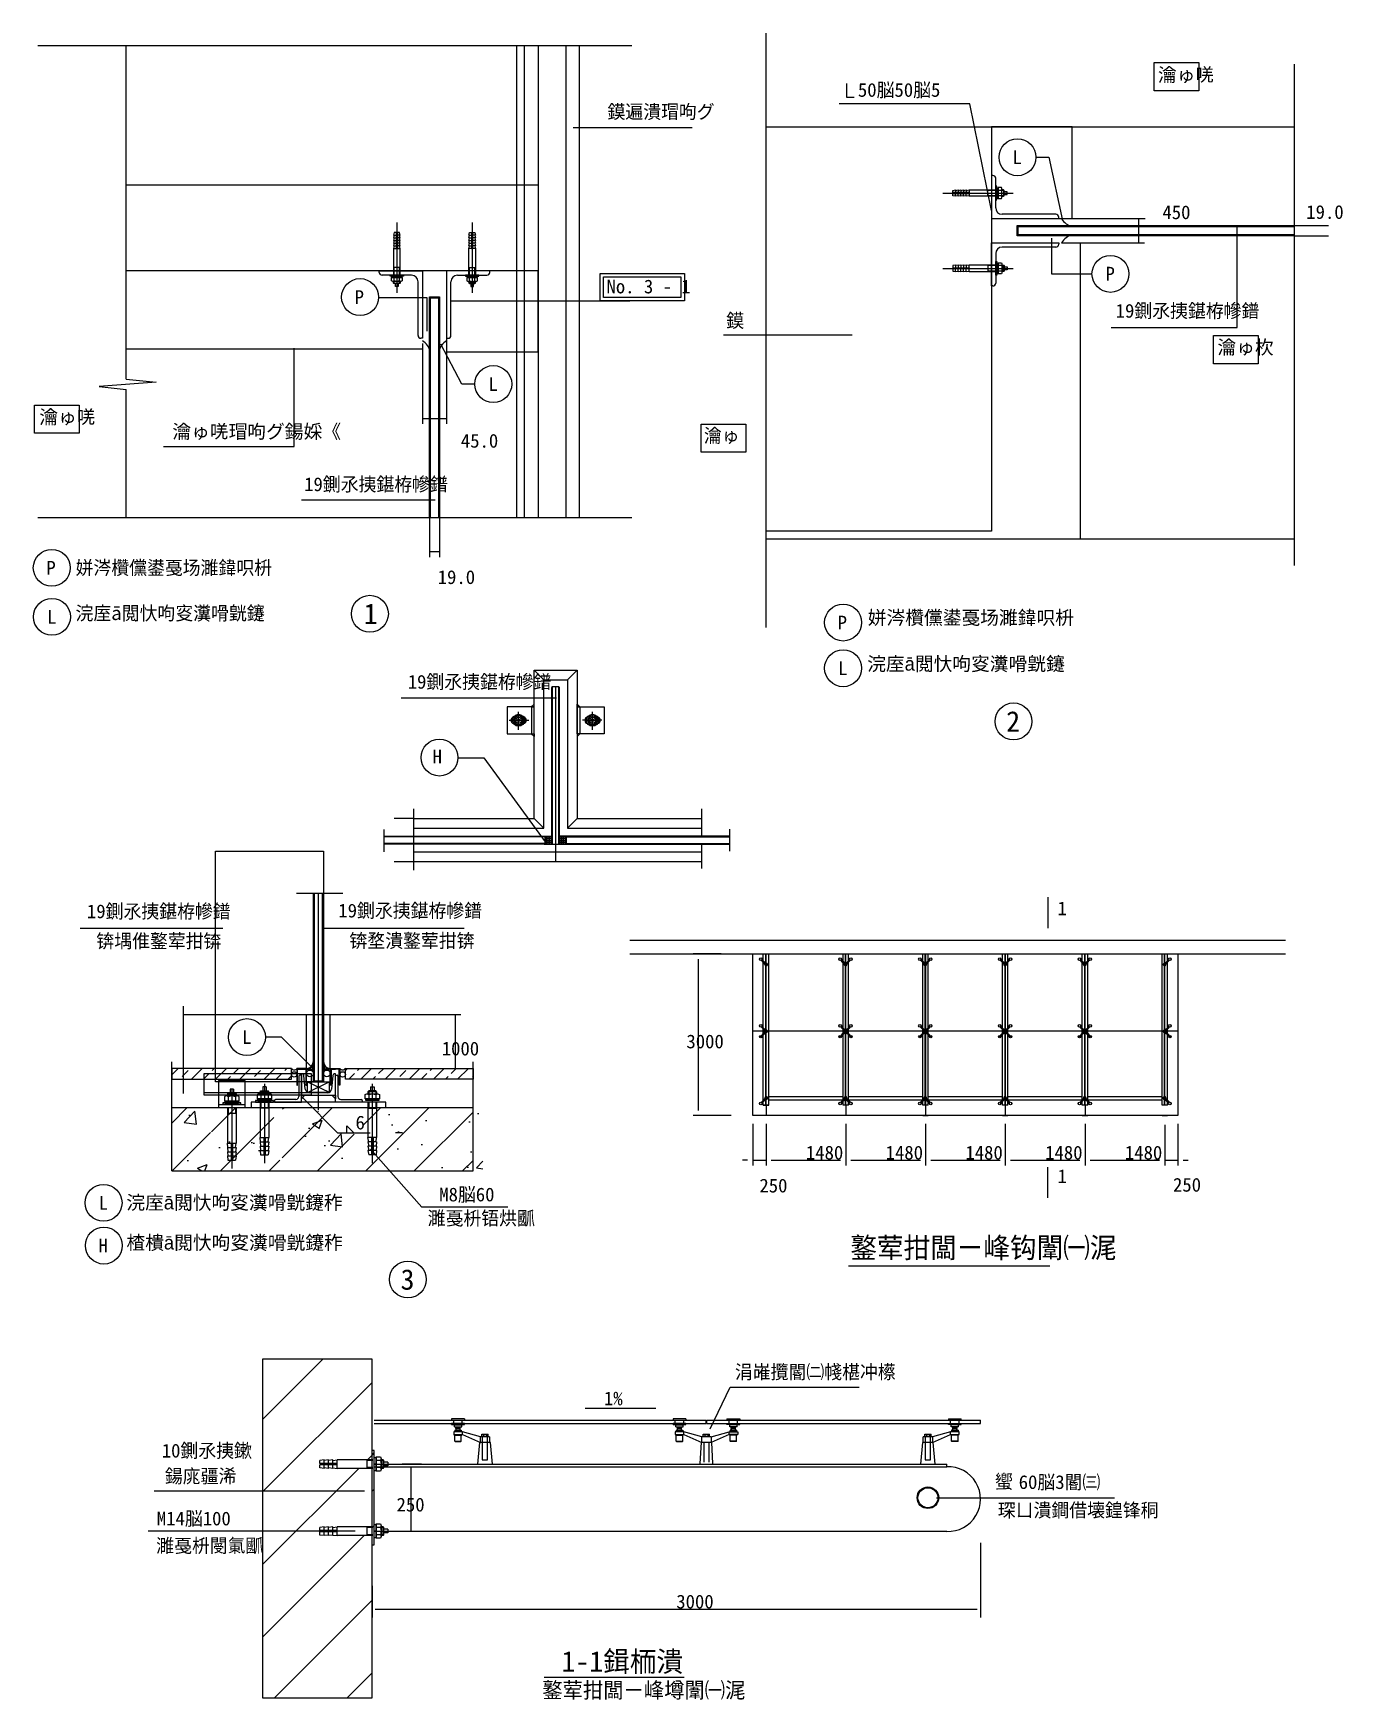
# Model space of a CAD drawing. Header units: metres. Extents: x 76772 to 101071, y -99290 to -68368.
import ezdxf

# ---------------------------------------------------------------- set-up
doc = ezdxf.new("R2010")
doc.units = ezdxf.units.M
for name, color, linetype in [('3', 3, 'Continuous'), ('7', 7, 'Continuous'), ('AM_1', 7, 'Continuous'), ('AXIS', 3, 'Continuous'), ('DIM', 3, 'Continuous'), ('DOTE', 1, 'Continuous'), ('LAYER7', 7, 'Continuous'), ('PUB_DIM', 3, 'Continuous'), ('PUB_TEXT', 7, 'Continuous'), ('T', 6, 'Continuous'), ('TEXT', 7, 'Continuous')]:
    doc.layers.add(name, color=color, linetype=linetype)

msp = doc.modelspace()

# ---------------------------------------------------------------- texts
for s, height, p in [('L', 255, (94944.67, -70795.43)), ('No. 3 - 1', 255, (87409.3, -73193.29, 30)), ('P', 255, (96669.27, -72955.47)), ('P', 255, (82735.26, -73389.37)), ('L', 255, (85217.57, -75003.57)), ('P', 255, (77014.65, -78413.21)), ('L', 255, (77027.49, -79323.52)), ('1', 380, (82903.36, -79329.25)), ('P', 255, (91699.21, -79429.68)), ('L', 255, (91708.32, -80277.65)), ('2', 380, (94826.52, -81326.4)), ('H', 255, (84182.32, -81917.33)), ('L', 255, (80646.29, -87121.95)), ('6', 255, (82751.05, -88707.52, 30)), ('L', 255, (77984.92, -90197.87)), ('M8脳60', 255, (84305.02, -90042.91)), ('H', 255, (77981.51, -90991.25)), ('3', 380, (83586.94, -91682.61))]:
    msp.add_text(s, height=height).set_placement(p)
at = {"char_height": 255, "attachment_point": 1}
for s, insert in [('50脳50脳5', (92074.44, -69290.44)), ('{\\f瀹嬩綋|b0|i0|c134|p2;瀹ゅ唴}', (97641.33, -69009.4)), (' 鏌遍潰瑁呴グ', (87253.59, -69695)), ('450', (97725.45, -71560.96)), ('19.0', (100395.32, -71556.31)), ('鏌', (89630.64, -73571.94)), ('19鍘氶挗鍖栫幓鐠', (96858.4, -73388.99)), ('{\\fSimSun|b0|i0|c134|p2;瀹ゅ杴', (98746.5, -74064.08)), ('{\\f瀹嬩綋|b0|i0|c134|p2;瀹ゅ唴}', (76882.3, -75359.37)), ('{\\f瀹嬩綋|b0|i0|c134|p2;瀹ゅ唴瑁呴グ鍚婇《}', (79352.21, -75629.4)), ('瀹ゅ', (89215.76, -75704.82)), ('45.0', (84706.15, -75801.2)), ('19鍘氶挗鍖栫幓鐠', (81798.08, -76608.06)), ('姘涔欑儻鍙戞场濉鍏呮枡', (77555.61, -78156.3)), ('19.0', (84276.59, -78331.65)), ('浣庢ā閲忕呴叜瀵嗗皝鑳', (77555.61, -79000.49)), ('\\f瀹嬩綋|b0|i0|c134|p2;姘涔欑儻鍙戞场濉鍏呮枡', (92257.15, -79082.41)), ('\\f瀹嬩綋|b0|i0|c134|p2;浣庢ā閲忕呴叜瀵嗗皝鑳', (92246.61, -79939.73)), ('19鍘氶挗鍖栫幓鐠', (83720.31, -80273.54)), ('19鍘氶挗鍖栫幓鐠', (77767.5, -84533.31)), ('19鍘氶挗鍖栫幓鐠', (82432.72, -84519.77)), ('锛堣倠鐜荤拑锛', (77942.03, -85083.37)), ('锛堥潰鐜荤拑锛', (82639.59, -85078.23)), ('1000', (84351.79, -87080.46)), ('{\\f瀹嬩綋|b0|i0|c134|p2;浣庢ā閲忕呴叜瀵嗗皝鑳秨', (78498.37, -89937.19)), ('濉戞枡铻烘爴', (84091.39, -90227.55)), ('{\\f瀹嬩綋|b0|i0|c134|p2;楂樻ā閲忕呴叜瀵嗗皝鑳秨', (78500.53, -90681.03)), ('\\A1;3000', (88704.06, -97342.86))]:
    msp.add_mtext(s, dxfattribs=dict(at, insert=insert))
at = {"layer": 'AXIS', "char_height": 255, "attachment_point": 1}
for s, insert in [('\\A1;3000', (88892.03, -86947.97)), ('\\A1;1480', (91109.23, -89011.3)), ('\\A1;1480', (92589.23, -89011.3)), ('\\A1;1480', (94069.23, -89011.3)), ('\\A1;1480', (95549.23, -89011.3)), ('\\A1;1480', (97029.23, -89011.3)), ('\\A1;250', (90246.73, -89622.61)), ('\\A1;250', (97921.99, -89607.96))]:
    msp.add_mtext(s, dxfattribs=dict(at, insert=insert))
at = {"layer": 'PUB_TEXT'}
for s, height, p in [('1', 255, (95779.64, -84733.44)), ('1', 255, (95779.64, -89704.06)), ('鐜荤拑闆ㄧ峰钩闈㈠浘', 380, (91932.62, -91093.15)), ('涓嶉攬閽㈡帴椹冲櫒', 255, (89792.16, -93335.89)), ('1%', 255, (87362, -93826.55)), ('10鍘氶挗鏉', 255, (79155.41, -94796.54)), ('鍚庣疆浠', 255, (79214.57, -95268.42)), (' 60脳3閽㈢', 255, (94885.03, -95380.13)), ('M14脳100', 255, (79064.14, -96055.73)), ('琛ㄩ潰鐧借壊鍠锋秱', 255, (94670.44, -95900.63)), ('濉戞枡閿氭爴', 255, (79053.06, -96559.96)), ('1-1鍓栭潰', 380, (86572.36, -98769.87)), ('鐜荤拑闆ㄧ峰墫闈㈠浘', 290, (86216.57, -99258.18))]:
    msp.add_text(s, height=height, dxfattribs=at).set_placement(p)
at = {"layer": 'T'}
msp.add_text('蠁', height=255, dxfattribs=at).set_placement((94618.45, -95369.16))
at = {"layer": 'TEXT', "attachment_point": 1}
for s, insert, char_height in [('\\A1; ', (99309.11, -81803.79), 115.5), ('250', (83512.97, -95543.02), 255)]:
    msp.add_mtext(s, dxfattribs=dict(at, insert=insert, char_height=char_height))

# ---------------------------------------------------------------- blocks, each defined once
blk = doc.blocks.new('椹虫帴鐖-01')
at = {"layer": '3'}
for p, q in [((-17, 0), (-89.95, 78.2)), ((-17, 0), (-89.24, -77.44)), ((0, 17), (-78.2, 89.95)), ((0, 17), (78.2, 89.95)), ((17, 0), (89.95, 78.2)), ((17, 0), (89.24, -77.44)), ((0, -17), (-78.2, -89.95)), ((0, -17), (77.44, -89.24))]:
    blk.add_line(p, q, dxfattribs=at)
for points in [[(-84.07, 80.73), (-14.48, 8.91)], [(-8.91, 14.48), (-81.45, 84.78)], [(8.91, 14.48), (81.45, 84.78)], [(84.77, 81.45), (14.48, 8.91)], [(-84.77, -81.45), (-14.48, -8.91)], [(-8.91, -14.48), (-81.45, -84.78)], [(8.91, -14.48), (81.45, -84.78)], [(84.77, -81.45), (14.48, -8.91)]]:
    blk.add_lwpolyline(points, dxfattribs=at)
blk.add_lwpolyline([(11.55, 0), (5.77, 10), (-5.77, 10), (-11.55, 0), (-5.77, -10), (5.77, -10)], close=True, dxfattribs=at)
for centre, radius in [((-100, 100), 24), ((-113.15, 100), 1), ((-86.85, 100), 1), ((0, 0), 17), ((0, 0), 12.67), ((0, 0), 10), ((100, 100), 24), ((86.85, 100), 1), ((113.15, 100), 1), ((-100, -100), 24), ((-113.15, -100), 1), ((-86.85, -100), 1), ((100, -100), 24), ((86.85, -100), 1), ((113.15, -100), 1)]:
    blk.add_circle(centre, radius, dxfattribs=at)
for radius, start, end in [(26, 161.57, 198.43), (20, 171.44, 188.56), (26, 71.57, 108.43), (20, 81.44, 98.56), (20, 351.44, 8.56), (26, 341.57, 18.43), (26, 251.57, 288.43), (20, 261.44, 278.56)]:
    blk.add_arc((0, 0), radius, start, end, dxfattribs=at)

# ---------------------------------------------------------------- hatches: boundary and pattern name
h = msp.add_hatch()
h.set_pattern_fill('ANSI33', scale=50)
h.paths.add_polyline_path([(81562.89, -87575.08), (79762.75, -87575.08), (79762.75, -87775.08), (81562.89, -87775.08)])
h.paths.add_polyline_path([(79762.75, -87575.08), (79340.32, -87575.08), (79340.32, -87775.08), (79762.75, -87775.08)])
h = msp.add_hatch()
h.set_pattern_fill('ANSI33', scale=50)
h.paths.add_polyline_path([(84073.21, -87575.08), (82562.89, -87575.08), (82562.89, -87775.08), (84073.21, -87775.08)])
h.paths.add_polyline_path([(84933.93, -87575.08), (84073.21, -87575.08), (84073.21, -87775.08), (84933.93, -87775.08)])
h = msp.add_hatch()
h.set_pattern_fill('ANSI31', scale=200)
h.paths.add_polyline_path([(84933.93, -88300.93), (82887.89, -88300.93), (82887.89, -88960.93), (82879.89, -89040.93), (82887.89, -89040.93), (82879.89, -89120.93), (82887.89, -89120.93), (82879.89, -89200.93), (82887.89, -89200.93), (82879.89, -89280.93), (82821.22, -89280.93), (82821.22, -88960.93), (82794.55, -88960.93), (82794.55, -89280.93), (82741.22, -89280.93), (82727.89, -89200.93), (82741.22, -89200.93), (82727.89, -89120.93), (82741.22, -89120.93), (82727.89, -89040.93), (82741.22, -89040.93), (82727.89, -88960.93), (82727.89, -88435.97), (82594.26, -88302.35), (82594.26, -89478.11), (84933.93, -89478.11)])
h.paths.add_polyline_path([(82594.26, -88302.35), (82592.84, -88300.93), (82377.89, -88300.93), (82072.63, -88300.93), (82072.63, -88301.79), (82062.63, -88301.79), (82062.63, -88300.93), (81397.89, -88300.93), (81397.89, -88960.93), (81384.55, -89040.93), (81397.89, -89040.93), (81384.55, -89120.93), (81397.89, -89120.93), (81384.55, -89200.93), (81397.89, -89200.93), (81384.55, -89280.93), (81331.22, -89280.93), (81331.22, -88960.93), (81304.55, -88960.93), (81304.55, -89280.93), (81245.89, -89280.93), (81237.89, -89200.93), (81245.89, -89200.93), (81237.89, -89120.93), (81245.89, -89120.93), (81237.89, -89040.93), (81245.89, -89040.93), (81237.89, -88960.93), (81237.89, -88300.93), (81117.89, -88300.93), (81090.28, -88300.93), (80625.62, -88765.59), (79966, -88765.59), (79966, -88637.59), (80094, -88765.59), (80625.62, -88765.59), (81090.28, -88300.93), (81053.89, -88300.93), (79340.32, -88300.93), (79340.32, -89478.11), (82594.26, -89478.11)])
h = msp.add_hatch()
h.set_pattern_fill('AR-CONC', scale=10)
h.paths.add_polyline_path([(81417.89, -88960.93), (81417.89, -88300.93), (81297.89, -88300.93), (81270.28, -88300.93), (80805.62, -88765.59), (80146, -88765.59), (80146, -88637.59), (80274, -88765.59), (80805.62, -88765.59), (81270.28, -88300.93), (81233.89, -88300.93), (79520.32, -88300.93), (79520.32, -89478.11), (82774.26, -89478.11), (82774.26, -88302.35), (82772.84, -88300.93), (82557.89, -88300.93), (81577.89, -88300.93), (81577.89, -88960.93), (81564.55, -89040.93), (81577.89, -89040.93), (81564.55, -89120.93), (81577.89, -89120.93), (81564.55, -89200.93), (81577.89, -89200.93), (81564.55, -89280.93), (81511.22, -89280.93), (81511.22, -88960.93), (81484.55, -88960.93), (81484.55, -89280.93), (81425.89, -89280.93), (81417.89, -89200.93), (81425.89, -89200.93), (81417.89, -89120.93), (81425.89, -89120.93), (81417.89, -89040.93), (81425.89, -89040.93)])
h.paths.add_polyline_path([(85113.93, -88300.93), (83067.89, -88300.93), (83067.89, -88960.93), (83059.89, -89040.93), (83067.89, -89040.93), (83059.89, -89120.93), (83067.89, -89120.93), (83059.89, -89200.93), (83067.89, -89200.93), (83059.89, -89280.93), (83001.22, -89280.93), (83001.22, -88960.93), (82974.55, -88960.93), (82974.55, -89280.93), (82921.22, -89280.93), (82907.89, -89200.93), (82921.22, -89200.93), (82907.89, -89120.93), (82921.22, -89120.93), (82907.89, -89040.93), (82921.22, -89040.93), (82907.89, -88960.93), (82907.89, -88435.97), (82774.26, -88302.35), (82774.26, -89478.11), (85113.93, -89478.11)])
h = msp.add_hatch()
h.set_pattern_fill('閽㈢瓔娣峰嚌鍦', scale=300)
h.set_pattern_definition([(45, (0, 0), (-673.519, 673.519), [])])
h.paths.add_polyline_path([(82252.13, -94837.98), (82252.13, -94851.32), (82332.13, -94837.98), (82332.13, -94851.32), (82412.13, -94837.98), (83058.8, -94837.98), (83058.8, -92968.73), (81026.99, -92968.73), (81026.99, -99253.79), (83058.8, -99253.79), (83058.8, -96242.36), (82412.13, -96242.36), (82332.13, -96234.36), (82332.13, -96242.36), (82252.13, -96234.36), (82252.13, -96242.36), (82172.13, -96234.36), (82172.13, -96242.36), (82092.13, -96234.36), (82092.13, -96175.69), (82412.13, -96175.69), (82412.13, -96149.03), (82092.13, -96149.03), (82092.13, -96095.69), (82172.13, -96082.36), (82172.13, -96095.69), (82252.13, -96082.36), (82252.13, -96095.69), (82332.13, -96082.36), (82332.13, -96095.69), (82412.13, -96082.36), (83058.8, -96082.36), (83058.8, -94997.98), (82412.13, -94997.98), (82332.13, -94989.98), (82332.13, -94997.98), (82252.13, -94989.98), (82252.13, -94997.98), (82172.13, -94989.98), (82172.13, -94997.98), (82092.13, -94989.98), (82092.13, -94931.32), (82412.13, -94931.32), (82412.13, -94904.65), (82092.13, -94904.65), (82092.13, -94851.32), (82172.13, -94837.98), (82172.13, -94851.32)])
at = {"layer": 'AM_1'}
h = msp.add_hatch(dxfattribs=at)
h.set_pattern_fill('NET', scale=10)
h.paths.add_polyline_path([(86269.28, -83400.63), (86254.28, -83415.63), (86404.28, -83415.63), (86389.28, -83400.63), (86389.28, -83265.63), (86254.28, -83265.63), (86269.28, -83280.63)])
h = msp.add_hatch(dxfattribs=at)
h.set_pattern_fill('NET', scale=10)
h.paths.add_polyline_path([(86659.28, -83400.63), (86674.28, -83415.63), (86524.28, -83415.63), (86539.28, -83400.63), (86539.28, -83265.63), (86674.28, -83265.63), (86659.28, -83280.63)])
at = {"layer": 'TEXT'}
h = msp.add_hatch(dxfattribs=at)
h.set_pattern_fill('閲戝睘', scale=150)
h.set_pattern_definition([(45, (0, 0), (-336.7596, 336.7596), [])])
h.paths.add_polyline_path([(83098.8, -94668.02), (83058.8, -94668.02), (83058.8, -94769), (83098.8, -94769)])
h.paths.add_polyline_path([(83098.8, -94848.8), (83058.8, -94848.8), (83058.8, -96237.24), (83098.8, -96237.24)])
h.paths.add_polyline_path([(83098.8, -96317.04), (83058.8, -96317.04), (83058.8, -96418.02), (83098.8, -96418.02)])

# ---------------------------------------------------------------- linework, layer by layer
for p, q in [((76854.13, -68594.31), (87880.61, -68594.31)), ((78492.93, -74787.64), (78492.93, -68599.92)), ((86142.93, -68594.31), (86142.93, -77350.12)), ((86659.98, -77350.12), (86659.98, -68594.31)), ((86909.98, -77350.12), (86909.98, -68594.31)), ((90369.78, -79394.09), (90369.78, -68367.61)), ((100175.58, -78241.19), (100175.58, -68939.68)), ((91861.37, -69298.04), (91861.37, -69549.75)), ((91861.37, -69549.75), (92004.94, -69549.75)), ((94152.47, -69678.57), (91724.76, -69678.57)), ((94551.64, -71657.33), (94152.47, -69678.57)), ((90369.78, -70105.29), (100175.58, -70105.29)), ((90369.78, -77605.29), (90369.78, -70105.29)), ((90369.78, -70105.29), (94551.64, -70105.29)), ((94551.64, -70105.29), (94551.64, -77605.29)), ((95378.2, -70667.16), (95616.7, -70667.16)), ((95616.7, -70667.16), (95871.59, -71838.08)), ((94578.64, -71005.29), (94551.64, -71005.29)), ((94551.64, -71005.29), (94551.64, -71805.29)), ((94631.64, -71605.29), (94631.64, -71058.29)), ((78492.93, -72776.17), (78492.93, -71176.17)), ((78492.93, -71176.17), (86142.93, -71176.17)), ((86142.93, -71176.17), (86142.93, -72776.17)), ((93652.78, -71331.79), (94956.97, -71331.79)), ((93886.64, -71271.79), (93886.64, -71321.79)), ((93886.64, -71391.79), (93886.64, -71341.79)), ((93936.64, -71271.79), (93936.64, -71321.79)), ((93936.64, -71391.79), (93936.64, -71341.79)), ((93986.64, -71271.79), (93986.64, -71321.79)), ((93986.64, -71391.79), (93986.64, -71341.79)), ((94036.64, -71271.79), (94036.64, -71321.79)), ((94036.64, -71391.79), (94036.64, -71341.79)), ((94086.64, -71271.79), (94086.64, -71321.79)), ((94086.64, -71391.79), (94086.64, -71341.79)), ((94136.64, -71271.79), (94136.64, -71391.79)), ((94487.13, -71391.79), (94487.13, -71271.79)), ((94631.64, -71281.79), (94487.13, -71281.79)), ((94631.64, -71381.79), (94487.13, -71381.79)), ((94676.64, -71340.12), (94651.64, -71323.46)), ((94786.64, -71281.79), (94746.64, -71281.79)), ((94786.64, -71381.79), (94746.64, -71381.79)), ((94776.64, -71271.79), (94776.64, -71391.79)), ((94794.46, -71331.79, -430.77), (94794.46, -71331.79, 179.58)), ((95748.64, -71725.29), (94751.64, -71725.29)), ((83519.43, -71877.32), (83519.43, -73181.51)), ((84916.43, -71877.32), (84916.43, -73181.51)), ((94551.64, -71805.29), (95801.64, -71805.29)), ((95051.64, -71955.29), (95031.64, -71935.29)), ((95801.64, -71805.29), (95801.64, -71778.29)), ((95852.38, -71805.29), (97403.81, -71805.29)), ((97289.45, -72252.79), (97289.45, -71807.79)), ((99115.27, -73827.72), (99115.27, -71935.29)), ((100175.58, -71935.29), (100809.45, -71935.29)), ((83459.43, -72111.17), (83509.43, -72111.17)), ((83459.43, -72161.17), (83509.43, -72161.17)), ((83459.43, -72211.17), (83509.43, -72211.17)), ((83459.43, -72261.17), (83509.43, -72261.17)), ((83459.43, -72311.17), (83509.43, -72311.17)), ((83579.43, -72111.17), (83529.43, -72111.17)), ((83579.43, -72161.17), (83529.43, -72161.17)), ((83579.43, -72211.17), (83529.43, -72211.17)), ((83579.43, -72261.17), (83529.43, -72261.17)), ((83579.43, -72311.17), (83529.43, -72311.17)), ((84856.43, -72111.17), (84906.43, -72111.17)), ((84856.43, -72161.17), (84906.43, -72161.17)), ((84856.43, -72211.17), (84906.43, -72211.17)), ((84856.43, -72261.17), (84906.43, -72261.17)), ((84856.43, -72311.17), (84906.43, -72311.17)), ((84976.43, -72111.17), (84926.43, -72111.17)), ((84976.43, -72161.17), (84926.43, -72161.17)), ((84976.43, -72211.17), (84926.43, -72211.17)), ((84976.43, -72261.17), (84926.43, -72261.17)), ((84976.43, -72311.17), (84926.43, -72311.17)), ((94551.64, -72255.29), (95801.64, -72255.29)), ((94551.64, -73055.29), (94551.64, -72255.29)), ((95748.64, -72335.29), (94751.64, -72335.29)), ((95051.64, -72105.29), (95031.64, -72125.29)), ((95801.64, -72255.29), (95801.64, -72282.29)), ((95852.38, -72255.29), (97392.5, -72255.29)), ((100175.58, -72125.29), (100809.45, -72125.29)), ((83459.43, -72361.17), (83579.43, -72361.17)), ((84976.43, -72361.17), (84856.43, -72361.17)), ((94631.64, -72455.29), (94631.64, -73002.29)), ((86142.93, -72776.17), (78492.93, -72776.17)), ((83192.93, -72803.17), (83192.93, -72776.17)), ((83192.93, -72776.17), (83992.93, -72776.17)), ((83792.93, -72856.17), (83245.93, -72856.17)), ((83579.43, -72711.67), (83459.43, -72711.67)), ((83469.43, -72856.17), (83469.43, -72711.67)), ((83469.43, -73011.17), (83469.43, -72971.17)), ((83527.76, -72901.17), (83511.1, -72876.17)), ((83569.43, -72856.17), (83569.43, -72711.67)), ((83569.43, -73011.17), (83569.43, -72971.17)), ((83912.93, -73973.17), (83912.93, -72976.17)), ((83992.93, -72776.17), (83992.93, -74026.17)), ((84442.93, -72776.17), (84442.93, -74026.17)), ((85242.93, -72776.17), (84442.93, -72776.17)), ((84522.93, -73973.17), (84522.93, -72976.17)), ((84642.93, -72856.17), (85189.93, -72856.17)), ((84856.43, -72711.67), (84976.43, -72711.67)), ((84866.43, -72856.17), (84866.43, -72711.67)), ((84866.43, -73011.17), (84866.43, -72971.17)), ((84908.1, -72901.17), (84924.76, -72876.17)), ((84966.43, -72856.17), (84966.43, -72711.67)), ((84966.43, -73011.17), (84966.43, -72971.17)), ((85242.93, -72803.17), (85242.93, -72776.17)), ((87354.19, -72886.88), (88790.37, -72886.88)), ((87354.19, -73268.67), (87354.19, -72886.88)), ((88790.37, -72886.88), (88790.37, -73268.67)), ((93652.78, -72728.79), (94956.97, -72728.79)), ((93886.64, -72668.79), (93886.64, -72718.79)), ((93886.64, -72788.79), (93886.64, -72738.79)), ((93936.64, -72668.79), (93936.64, -72718.79)), ((93936.64, -72788.79), (93936.64, -72738.79)), ((93986.64, -72668.79), (93986.64, -72718.79)), ((93986.64, -72788.79), (93986.64, -72738.79)), ((94036.64, -72668.79), (94036.64, -72718.79)), ((94036.64, -72788.79), (94036.64, -72738.79)), ((94086.64, -72668.79), (94086.64, -72718.79)), ((94086.64, -72788.79), (94086.64, -72738.79)), ((94136.64, -72788.79), (94136.64, -72668.79)), ((94487.13, -72668.79), (94487.13, -72788.79)), ((94631.64, -72678.79), (94487.13, -72678.79)), ((94631.64, -72778.79), (94487.13, -72778.79)), ((94676.64, -72720.46), (94651.64, -72737.12)), ((94786.64, -72678.79), (94746.64, -72678.79)), ((94786.64, -72778.79), (94746.64, -72778.79)), ((94776.64, -72788.79), (94776.64, -72668.79)), ((94794.46, -72728.79, -430.77), (94794.46, -72728.79, 179.58)), ((83176.24, -73267.08), (84077.89, -73267.08)), ((83459.43, -73001.17), (83579.43, -73001.17)), ((83519.43, -73019, -430.77), (83519.43, -73019, 179.58)), ((84077.89, -73267.08), (84077.89, -73895.14)), ((84142.93, -73276.17), (84122.93, -73256.17)), ((84292.93, -73276.17), (84312.93, -73256.17)), ((84976.43, -73001.17), (84856.43, -73001.17)), ((84916.43, -73019, -430.77), (84916.43, -73019, 179.58)), ((88790.37, -73268.67), (87354.19, -73268.67)), ((94578.64, -73055.29), (94551.64, -73055.29)), ((84533.63, -73332.5), (87844.05, -73332.5)), ((96777.09, -73827.72), (99115.27, -73827.72)), ((83992.93, -74026.17), (83965.93, -74026.17)), ((83992.93, -74126.3), (83992.93, -75613.99)), ((84442.93, -74026.17), (84469.93, -74026.17)), ((84442.93, -74126.3), (84442.93, -75613.99)), ((78492.93, -74787.64), (79050.93, -74838.43)), ((79050.93, -74838.43), (77994.86, -74924.14)), ((77994.86, -74924.14), (78492.93, -74978.74)), ((78492.93, -77355.73), (78492.93, -74978.74)), ((83992.93, -75513.99), (84442.93, -75513.99)), ((81750.78, -77024.71), (84228.46, -77024.71)), ((76854.13, -77350.12), (87880.61, -77350.12)), ((84122.93, -77350.12), (84122.93, -78086.56)), ((84312.93, -77350.12), (84312.93, -78090.89)), ((92951.64, -77605.29), (90369.78, -77605.29)), ((94551.64, -77605.29), (90369.78, -77605.29)), ((100181.19, -77755.29), (90375.38, -77755.29)), ((84122.93, -77983.99), (84312.93, -77983.99)), ((83600.04, -80695.88), (86481.97, -80695.88)), ((86404.28, -83415.63), (86404.28, -80492.76)), ((86524.28, -83415.63), (86524.28, -80492.76)), ((86254.28, -83415.63), (86796.85, -83415.63)), ((82513.64, -84331.76), (81658.57, -84331.76)), ((81967.89, -84331.76), (81967.89, -87807.03)), ((81987.89, -87827.03), (81987.89, -84331.76)), ((82062.89, -88343.31), (82062.89, -84331.76)), ((82137.89, -87827.03), (82137.89, -84331.76)), ((82157.89, -87807.03), (82157.89, -84331.76)), ((95598.58, -84400.75), (95598.58, -84972.3)), ((80287.22, -84976.53), (77643.34, -84976.53)), ((84765.17, -84976.53), (82137.89, -84976.53)), ((87843.27, -85452.08), (100009.01, -85452.08)), ((90368.97, -88257.08), (90365.23, -85452.08)), ((91848.97, -88257.08), (91845.23, -85452.08)), ((93328.97, -88257.08), (93325.23, -85452.08)), ((94808.97, -88257.08), (94805.23, -85452.08)), ((96288.97, -88257.08), (96285.23, -85452.08)), ((97768.97, -88257.08), (97765.23, -85452.08)), ((79556.41, -88039.12), (79556.41, -86421.16)), ((79556.41, -86575.08), (84073.21, -86575.08)), ((81842.89, -87575.08), (81842.89, -86575.08)), ((82282.89, -87575.08), (82282.89, -86575.08)), ((84073.83, -86575.08), (84705.61, -86575.08)), ((84604.05, -87576.79), (84604.05, -86575.08)), ((98014.23, -86887.08), (90124.23, -86887.08)), ((79340.32, -89478.11), (79340.32, -87451.12)), ((81965.18, -87476.79), (81967.89, -87476.79)), ((82160.59, -87476.79), (82157.89, -87476.79)), ((84933.93, -89478.11), (84933.93, -87451.12)), ((81562.89, -87575.08), (79340.32, -87575.08)), ((79340.32, -87775.08), (81562.89, -87775.08)), ((81562.89, -87775.08), (81562.89, -87575.08)), ((81662.89, -87575.93), (81662.89, -87885.4)), ((81842.89, -87575.93), (81662.89, -87575.93)), ((81677.89, -87590.93), (81827.89, -87590.93)), ((81677.89, -87885.4), (81677.89, -87590.93)), ((81700.27, -87716.81), (81700.27, -88097.76)), ((81747.89, -87700.93), (81716.14, -87700.93)), ((81827.89, -87590.93), (81747.89, -87590.93)), ((81756.35, -87675.03), (81747.89, -87675.03)), ((81747.89, -87675.03), (81747.89, -88075.03)), ((81747.89, -88200.93), (81747.89, -87700.93)), ((81818.73, -87959.49), (81793.66, -87708.8)), ((81827.89, -87590.93), (81827.89, -87885.4)), ((81842.89, -87885.4), (81842.89, -87575.93)), ((81842.89, -87589.29), (81967.89, -87589.29)), ((81842.89, -87626.79), (81858.78, -87626.79)), ((81842.89, -87664.29), (81843.02, -87664.29)), ((81875.87, -87613.34), (81875.87, -87571.5)), ((81913.37, -87606.45), (81913.37, -87554.16)), ((81916.73, -87551.79), (81967.89, -87551.79)), ((81950.64, -87514.29), (81967.89, -87514.29)), ((81950.87, -87625.57), (81950.87, -87513.89)), ((81951.99, -87626.79), (81967.89, -87626.79)), ((81967.75, -87664.29), (81967.89, -87664.29)), ((81967.89, -87807.03), (82157.89, -87807.03)), ((81967.89, -87807.03), (81987.89, -87827.03)), ((82137.89, -87827.03), (82157.89, -87807.03)), ((82175.13, -87514.29), (82157.89, -87514.29)), ((82209.04, -87551.79), (82157.89, -87551.79)), ((82282.89, -87589.29), (82157.89, -87589.29)), ((82173.78, -87626.79), (82157.89, -87626.79)), ((82158.02, -87664.29), (82157.89, -87664.29)), ((82174.9, -87625.57), (82174.9, -87513.89)), ((82212.4, -87606.45), (82212.4, -87554.16)), ((82249.9, -87613.34), (82249.9, -87571.5)), ((82282.89, -87626.79), (82266.99, -87626.79)), ((82282.89, -87664.29), (82282.75, -87664.29)), ((82282.89, -87575.93), (82462.89, -87575.93)), ((82282.89, -87885.4), (82282.89, -87575.93)), ((82297.89, -87590.93), (82377.89, -87590.93)), ((82447.89, -87590.93), (82297.89, -87590.93)), ((82297.89, -87590.93), (82297.89, -87885.4)), ((82332.11, -87708.8), (82307.04, -87959.49)), ((82377.89, -87675.03), (82369.42, -87675.03)), ((82377.89, -88075.03), (82377.89, -87675.03)), ((82377.89, -88200.93), (82377.89, -87700.93)), ((82377.89, -87700.93), (82409.63, -87700.93)), ((82425.5, -87716.81), (82425.5, -88097.76)), ((82447.89, -87885.4), (82447.89, -87590.93)), ((82462.89, -87575.93), (82462.89, -87885.4)), ((84073.83, -87575.08), (84605.3, -87575.08)), ((82062.89, -88027.03), (79942.75, -88027.03)), ((80376.28, -88047.6), (80389.62, -88034.27)), ((80376.28, -88047.6), (80536.28, -88047.6)), ((80376.28, -88047.6), (80376.28, -88087.6)), ((80389.62, -88034.27), (80522.95, -88034.27)), ((80389.62, -88034.27), (80389.62, -88087.6)), ((80422.95, -87959.68), (80422.95, -88034.27)), ((80489.62, -87959.68), (80422.95, -87959.68)), ((80456.28, -87964.62), (80456.28, -89433.02)), ((80489.62, -87959.68), (80489.62, -88034.27)), ((80522.95, -88034.27), (80522.95, -88087.6)), ((80536.28, -88047.6), (80522.95, -88034.27)), ((80536.28, -88047.6), (80536.28, -88087.6)), ((80982.89, -88007.6), (80996.22, -87994.27)), ((80982.89, -88007.6), (80982.89, -88047.6)), ((80982.89, -88007.6), (81142.89, -88007.6)), ((80996.22, -87994.27), (80996.22, -88047.6)), ((80996.22, -87994.27), (81129.55, -87994.27)), ((81096.22, -87919.68), (81029.55, -87919.68)), ((81029.55, -87919.68), (81029.55, -87994.27)), ((81062.89, -87864.62), (81062.89, -89333.02)), ((81096.22, -87919.68), (81096.22, -87994.27)), ((81142.89, -88007.6), (81129.55, -87994.27)), ((81129.55, -87994.27), (81129.55, -88047.6)), ((81142.89, -88007.6), (81142.89, -88047.6)), ((81662.89, -87885.4), (81677.89, -87885.4)), ((81747.89, -88075.03), (82377.89, -88075.03)), ((81827.89, -87885.4), (81842.89, -87885.4)), ((81859.6, -87825.44), (82259.6, -87825.44)), ((81859.6, -88025.44), (81859.6, -87825.44)), ((81859.6, -87825.44), (82259.6, -88018.97)), ((81859.6, -88025.44), (82259.6, -87825.44)), ((82259.6, -88025.44), (81859.6, -88025.44)), ((82244.41, -88027.03), (81893.36, -88027.03)), ((81987.89, -87827.03), (82137.89, -87827.03)), ((82062.89, -88139.61), (82062.89, -87891.6)), ((82259.6, -87825.44), (82259.6, -88025.44)), ((82297.89, -87885.4), (82282.89, -87885.4)), ((82462.89, -87885.4), (82447.89, -87885.4)), ((82982.89, -88007.6), (82996.22, -87994.27)), ((83142.89, -88007.6), (82982.89, -88007.6)), ((82982.89, -88007.6), (82982.89, -88047.6)), ((83129.55, -87994.27), (82996.22, -87994.27)), ((82996.22, -87994.27), (82996.22, -88047.6)), ((83029.55, -87919.68), (83029.55, -87994.27)), ((83029.55, -87919.68), (83096.22, -87919.68)), ((83062.89, -87864.62), (83062.89, -89333.02)), ((83096.22, -87919.68), (83096.22, -87994.27)), ((83129.55, -87994.27), (83129.55, -88047.6)), ((83142.89, -88007.6), (83129.55, -87994.27)), ((83142.89, -88007.6), (83142.89, -88047.6)), ((90373.23, -88097.08), (90365.23, -88097.08)), ((90419.23, -88097.08), (91799.23, -88097.08)), ((91899.23, -88097.08), (93279.23, -88097.08)), ((93379.23, -88097.08), (94759.23, -88097.08)), ((94805.23, -88097.08), (94813.23, -88097.08)), ((94859.23, -88097.08), (96239.23, -88097.08)), ((96285.23, -88097.08), (96293.23, -88097.08)), ((96339.23, -88097.08), (97719.23, -88097.08)), ((97765.23, -88097.08), (97773.23, -88097.08)), ((79340.32, -88300.93), (84933.93, -88300.93)), ((80536.28, -88413.61), (80376.28, -88413.61)), ((80389.62, -88300.93), (80389.62, -88413.61)), ((80467.39, -88180.93), (80445.17, -88214.27)), ((80522.95, -88300.93), (80522.95, -88413.61)), ((80536.28, -88300.93), (80536.28, -88960.93)), ((81142.89, -88313.61), (80982.89, -88313.61)), ((80996.22, -88200.93), (80996.22, -88313.61)), ((81074, -88140.93), (81051.77, -88174.27)), ((81129.55, -88200.93), (81129.55, -88313.61)), ((81142.89, -88200.93), (81142.89, -88860.93)), ((81247.89, -88169.19), (81247.89, -88200.93)), ((81247.89, -88200.93), (81747.89, -88200.93)), ((81644.71, -88153.31), (81263.76, -88153.31)), ((81782.37, -88130.59), (82417.34, -88768.46)), ((82053.94, -88371.79), (82063.94, -88371.79)), ((82053.94, -88371.79), (82063.94, -88371.79)), ((82053.94, -88371.79), (82063.94, -88371.79)), ((82053.94, -88371.79), (82063.94, -88371.79)), ((82053.94, -88371.79), (82063.94, -88371.79)), ((82053.94, -88371.79), (82063.94, -88371.79)), ((82053.94, -88371.79), (82063.94, -88371.79)), ((82053.94, -88371.79), (82063.94, -88371.79)), ((82053.94, -88371.79), (82063.94, -88371.79)), ((82053.94, -88371.79), (82063.94, -88371.79)), ((82053.94, -88371.79), (82063.94, -88371.79)), ((82053.94, -88371.79), (82063.94, -88371.79)), ((82053.94, -88371.79), (82063.94, -88371.79)), ((82053.94, -88371.79), (82063.94, -88371.79)), ((82053.94, -88371.79), (82063.94, -88371.79)), ((82053.94, -88371.79), (82063.94, -88371.79)), ((82053.94, -88371.79), (82063.94, -88371.79)), ((82053.94, -88371.79), (82063.94, -88371.79)), ((82053.94, -88371.79), (82063.94, -88371.79)), ((82062.63, -88301.79), (82072.63, -88301.79)), ((82062.63, -88301.79), (82072.63, -88301.79)), ((82062.63, -88301.79), (82072.63, -88301.79)), ((82062.63, -88301.79), (82072.63, -88301.79)), ((82062.63, -88301.79), (82072.63, -88301.79)), ((82062.63, -88301.79), (82072.63, -88301.79)), ((82062.63, -88301.79), (82072.63, -88301.79)), ((82062.63, -88301.79), (82072.63, -88301.79)), ((82062.63, -88301.79), (82072.63, -88301.79)), ((82062.63, -88301.79), (82072.63, -88301.79)), ((82062.63, -88301.79), (82072.63, -88301.79)), ((82062.63, -88301.79), (82072.63, -88301.79)), ((82062.63, -88301.79), (82072.63, -88301.79)), ((82062.63, -88301.79), (82072.63, -88301.79)), ((82062.63, -88301.79), (82072.63, -88301.79)), ((82062.63, -88301.79), (82072.63, -88301.79)), ((82062.63, -88301.79), (82072.63, -88301.79)), ((82062.63, -88301.79), (82072.63, -88301.79)), ((82062.63, -88301.79), (82072.63, -88301.79)), ((82877.89, -88200.93), (82377.89, -88200.93)), ((82481.06, -88153.31), (82862.01, -88153.31)), ((82877.89, -88169.19), (82877.89, -88200.93)), ((82982.89, -88200.93), (82982.89, -88860.93)), ((82982.89, -88313.61), (83142.89, -88313.61)), ((82996.22, -88200.93), (82996.22, -88313.61)), ((83051.77, -88140.93), (83074, -88174.27)), ((83129.55, -88200.93), (83129.55, -88313.61)), ((90419.23, -88257.08), (90319.23, -88257.08)), ((90319.23, -88257.08), (90419.23, -88257.08)), ((90373.23, -88157.08), (90365.23, -88157.08)), ((90369.23, -88257.08), (90369.23, -88452.08)), ((90419.23, -88157.08), (91799.23, -88157.08)), ((91899.23, -88257.08), (91799.23, -88257.08)), ((91849.23, -88257.08), (91849.23, -88452.08)), ((91899.23, -88157.08), (93279.23, -88157.08)), ((93379.23, -88257.08), (93279.23, -88257.08)), ((93329.23, -88257.08), (93329.23, -88452.08)), ((93379.23, -88157.08), (94759.23, -88157.08)), ((94859.23, -88257.08), (94759.23, -88257.08)), ((94805.23, -88157.08), (94813.23, -88157.08)), ((94809.23, -88257.08), (94809.23, -88452.08)), ((94859.23, -88157.08), (96239.23, -88157.08)), ((96339.23, -88257.08), (96239.23, -88257.08)), ((96285.23, -88157.08), (96293.23, -88157.08)), ((96289.23, -88257.08), (96289.23, -88452.08)), ((96339.23, -88157.08), (97719.23, -88157.08)), ((97819.23, -88257.08), (97719.23, -88257.08)), ((97765.23, -88157.08), (97773.23, -88157.08)), ((82592.77, -88641.84), (82720.77, -88769.84)), ((82592.77, -88769.84), (82592.77, -88641.84)), ((90419.23, -88452.08), (90319.23, -88452.08)), ((91899.23, -88452.08), (91799.23, -88452.08)), ((93279.23, -88452.08), (93379.23, -88452.08)), ((94759.23, -88452.08), (94859.23, -88452.08)), ((96239.23, -88452.08), (96339.23, -88452.08)), ((97719.23, -88452.08), (97819.23, -88452.08)), ((80376.28, -88960.93), (80536.28, -88960.93)), ((80384.28, -89040.93), (80376.28, -88960.93)), ((80376.28, -89040.93), (80384.28, -89120.93)), ((80376.28, -89040.93), (80442.95, -89040.93)), ((80442.95, -88960.93), (80442.95, -89280.93)), ((80469.62, -88960.93), (80469.62, -89280.93)), ((80469.62, -89040.93), (80536.28, -89040.93)), ((80522.95, -89040.93), (80536.28, -88960.93)), ((80536.28, -89040.93), (80522.95, -89120.93)), ((80990.89, -88940.93), (80982.89, -88860.93)), ((80982.89, -88860.93), (81142.89, -88860.93)), ((80982.89, -88940.93), (80990.89, -89020.93)), ((80982.89, -88940.93), (81049.55, -88940.93)), ((80982.89, -89020.93), (80990.89, -89100.93)), ((80982.89, -89020.93), (81049.55, -89020.93)), ((81049.55, -88860.93), (81049.55, -89180.93)), ((81076.22, -88860.93), (81076.22, -89180.93)), ((81076.22, -88940.93), (81142.89, -88940.93)), ((81076.22, -89020.93), (81142.89, -89020.93)), ((81129.55, -88940.93), (81142.89, -88860.93)), ((81142.89, -88940.93), (81129.55, -89020.93)), ((81142.89, -89020.93), (81129.55, -89100.93)), ((82417.34, -88768.46), (83022.72, -88769.84)), ((82996.22, -88940.93), (82982.89, -88860.93)), ((83142.89, -88860.93), (82982.89, -88860.93)), ((82982.89, -88940.93), (82996.22, -89020.93)), ((83049.55, -88940.93), (82982.89, -88940.93)), ((82982.89, -89020.93), (82996.22, -89100.93)), ((83049.55, -89020.93), (82982.89, -89020.93)), ((83049.55, -88860.93), (83049.55, -89180.93)), ((83076.22, -88860.93), (83076.22, -89180.93)), ((83142.89, -88940.93), (83076.22, -88940.93)), ((83142.89, -89020.93), (83076.22, -89020.93)), ((83134.89, -88940.93), (83142.89, -88860.93)), ((83142.89, -88940.93), (83134.89, -89020.93)), ((83142.89, -89020.93), (83134.89, -89100.93)), ((83622.01, -88769.84), (83494.01, -88769.84)), ((80376.28, -89120.93), (80442.95, -89120.93)), ((80376.28, -89120.93), (80384.28, -89200.93)), ((80376.28, -89200.93), (80442.95, -89200.93)), ((80376.28, -89200.93), (80384.28, -89280.93)), ((80384.28, -89280.93), (80442.95, -89280.93)), ((80469.62, -89120.93), (80536.28, -89120.93)), ((80469.62, -89200.93), (80536.28, -89200.93)), ((80469.62, -89280.93), (80522.95, -89280.93)), ((80536.28, -89120.93), (80522.95, -89200.93)), ((80536.28, -89200.93), (80522.95, -89280.93)), ((80982.89, -89100.93), (80990.89, -89180.93)), ((80982.89, -89100.93), (81049.55, -89100.93)), ((80990.89, -89180.93), (81049.55, -89180.93)), ((81076.22, -89100.93), (81142.89, -89100.93)), ((81076.22, -89180.93), (81129.55, -89180.93)), ((81142.89, -89100.93), (81129.55, -89180.93)), ((82982.89, -89100.93), (82996.22, -89180.93)), ((83049.55, -89100.93), (82982.89, -89100.93)), ((83049.55, -89180.93), (82996.22, -89180.93)), ((83142.89, -89100.93), (83076.22, -89100.93)), ((83134.89, -89180.93), (83076.22, -89180.93)), ((83142.89, -89100.93), (83134.89, -89180.93)), ((79340.32, -89478.11), (84933.93, -89478.11)), ((95594.76, -89408.71), (95594.76, -89980.26)), ((83058.8, -92968.73), (81026.99, -92968.73)), ((81026.99, -92968.73), (81026.99, -99253.79)), ((83058.8, -99253.79), (83058.8, -92968.73)), ((82172.13, -94837.98), (82092.13, -94851.32)), ((82092.13, -94904.65), (82092.13, -94851.32)), ((82412.13, -94904.65), (82092.13, -94904.65)), ((82412.13, -94931.32), (82092.13, -94931.32)), ((82092.13, -94989.98), (82092.13, -94931.32)), ((82252.13, -94837.98), (82172.13, -94851.32)), ((82172.13, -94904.65), (82172.13, -94837.98)), ((82172.13, -94997.98), (82172.13, -94931.32)), ((82332.13, -94837.98), (82252.13, -94851.32)), ((82252.13, -94904.65), (82252.13, -94837.98)), ((82252.13, -94997.98), (82252.13, -94931.32)), ((82332.13, -94851.32), (82412.13, -94837.98)), ((82332.13, -94904.65), (82332.13, -94837.98)), ((82332.13, -94997.98), (82332.13, -94931.32)), ((82412.13, -94997.98), (82412.13, -94837.98)), ((83072.13, -94837.98), (82412.13, -94837.98)), ((82959.46, -94837.98), (82959.46, -94997.98)), ((83072.13, -94851.32), (82959.46, -94851.32)), ((83098.8, -94668.02), (83058.8, -94668.02)), ((83132.13, -94906.87), (83098.8, -94929.1)), ((83265.46, -94837.98), (83225.46, -94837.98)), ((83278.8, -94851.32), (83225.46, -94851.32)), ((83265.46, -94997.98), (83265.46, -94837.98)), ((83265.46, -94837.98), (83278.8, -94851.32)), ((83278.8, -94984.65), (83278.8, -94851.32)), ((83353.39, -94884.65), (83278.8, -94884.65)), ((83353.39, -94884.65), (83353.39, -94951.32)), ((93723.8, -94968.02), (93723.8, -94918.02)), ((82172.13, -94997.98), (82092.13, -94989.98)), ((82252.13, -94997.98), (82172.13, -94989.98)), ((82332.13, -94997.98), (82252.13, -94989.98)), ((82332.13, -94989.98), (82412.13, -94997.98)), ((83072.13, -94984.65), (82959.46, -94984.65)), ((83278.8, -94984.65), (83225.46, -94984.65)), ((83265.46, -94997.98), (83225.46, -94997.98)), ((83265.46, -94997.98), (83278.8, -94984.65)), ((83353.39, -94951.32), (83278.8, -94951.32)), ((82172.13, -96082.36), (82092.13, -96095.69)), ((82092.13, -96149.03), (82092.13, -96095.69)), ((82412.13, -96149.03), (82092.13, -96149.03)), ((82252.13, -96082.36), (82172.13, -96095.69)), ((82172.13, -96149.03), (82172.13, -96082.36)), ((82332.13, -96082.36), (82252.13, -96095.69)), ((82252.13, -96149.03), (82252.13, -96082.36)), ((82332.13, -96095.69), (82412.13, -96082.36)), ((82332.13, -96149.03), (82332.13, -96082.36)), ((82412.13, -96242.36), (82412.13, -96082.36)), ((83072.13, -96082.36), (82412.13, -96082.36)), ((82959.46, -96082.36), (82959.46, -96242.36)), ((83072.13, -96095.69), (82959.46, -96095.69)), ((83132.13, -96151.25), (83098.8, -96173.47)), ((83265.46, -96082.36), (83225.46, -96082.36)), ((83278.8, -96095.69), (83225.46, -96095.69)), ((83265.46, -96242.36), (83265.46, -96082.36)), ((83265.46, -96082.36), (83278.8, -96095.69)), ((83278.8, -96229.03), (83278.8, -96095.69)), ((83353.39, -96129.03), (83278.8, -96129.03)), ((83353.39, -96129.03), (83353.39, -96195.69)), ((82412.13, -96175.69), (82092.13, -96175.69)), ((82092.13, -96234.36), (82092.13, -96175.69)), ((82172.13, -96242.36), (82092.13, -96234.36)), ((82172.13, -96242.36), (82172.13, -96175.69)), ((82252.13, -96242.36), (82172.13, -96234.36)), ((82252.13, -96242.36), (82252.13, -96175.69)), ((82332.13, -96242.36), (82252.13, -96234.36)), ((82332.13, -96242.36), (82332.13, -96175.69)), ((82332.13, -96234.36), (82412.13, -96242.36)), ((83072.13, -96229.03), (82959.46, -96229.03)), ((83278.8, -96229.03), (83225.46, -96229.03)), ((83265.46, -96242.36), (83225.46, -96242.36)), ((83265.46, -96242.36), (83278.8, -96229.03)), ((83353.39, -96195.69), (83278.8, -96195.69)), ((94349.32, -96379.21), (94349.32, -97767.86)), ((83058.8, -97179.7), (83058.8, -97767.86)), ((83115.93, -97607.86), (94287.24, -97607.86)), ((81026.99, -99253.79), (83058.8, -99253.79))]:
    msp.add_line(p, q)
for points in [[(83992.93, -74226.33), (78492.93, -74226.33), (78492.93, -68594.31)], [(85742.93, -77350.12), (85742.93, -68594.31)], [(85882.93, -68594.31), (85882.93, -77350.12)], [(86787.76, -70117.06), (88996.32, -70117.06), (88996.32, -70117.06)], [(94631.64, -71391.79), (94136.64, -71391.79), (94086.64, -71381.79), (94086.64, -71391.79), (94036.64, -71381.79), (94036.64, -71391.79), (93986.64, -71381.79), (93986.64, -71391.79), (93936.64, -71381.79), (93936.64, -71391.79), (93886.64, -71381.79), (93886.64, -71391.79), (93836.64, -71381.79), (93836.64, -71341.79), (94136.64, -71341.79), (94136.64, -71321.79), (93836.64, -71321.79), (93836.64, -71281.79), (93886.64, -71271.79), (93886.64, -71281.79), (93936.64, -71271.79), (93936.64, -71281.79), (93986.64, -71271.79), (93986.64, -71281.79), (94036.64, -71271.79), (94036.64, -71281.79), (94086.64, -71271.79), (94086.64, -71281.79), (94136.64, -71271.79), (94631.64, -71271.79)], [(94736.64, -71281.71), (94677.52, -71281.71)], [(94736.64, -71381.86), (94677.52, -71381.86)], [(94746.64, -71406.9), (94746.64, -71256.68)], [(94746.64, -71391.79), (94776.64, -71391.79), (94786.64, -71381.79), (94786.64, -71281.79), (94776.64, -71271.79), (94746.64, -71271.79)], [(94786.64, -71356.79), (94842.58, -71356.79), (94842.58, -71306.79), (94786.64, -71306.79)], [(100175.58, -72125.29), (95031.64, -72125.29), (95031.64, -71935.29), (100175.58, -71935.29)], [(100175.58, -72105.29), (95051.64, -72105.29), (95051.64, -71955.29), (100175.58, -71955.29)], [(83579.43, -72856.17), (83579.43, -72361.17), (83569.43, -72311.17), (83579.43, -72311.17), (83569.43, -72261.17), (83579.43, -72261.17), (83569.43, -72211.17), (83579.43, -72211.17), (83569.43, -72161.17), (83579.43, -72161.17), (83569.43, -72111.17), (83579.43, -72111.17), (83569.43, -72061.17), (83529.43, -72061.17), (83529.43, -72361.17), (83509.43, -72361.17), (83509.43, -72061.17), (83469.43, -72061.17), (83459.43, -72111.17), (83469.43, -72111.17), (83459.43, -72161.17), (83469.43, -72161.17), (83459.43, -72211.17), (83469.43, -72211.17), (83459.43, -72261.17), (83469.43, -72261.17), (83459.43, -72311.17), (83469.43, -72311.17), (83459.43, -72361.17), (83459.43, -72856.17)], [(84856.43, -72856.17), (84856.43, -72361.17), (84866.43, -72311.17), (84856.43, -72311.17), (84866.43, -72261.17), (84856.43, -72261.17), (84866.43, -72211.17), (84856.43, -72211.17), (84866.43, -72161.17), (84856.43, -72161.17), (84866.43, -72111.17), (84856.43, -72111.17), (84866.43, -72061.17), (84906.43, -72061.17), (84906.43, -72361.17), (84926.43, -72361.17), (84926.43, -72061.17), (84966.43, -72061.17), (84976.43, -72111.17), (84966.43, -72111.17), (84976.43, -72161.17), (84966.43, -72161.17), (84976.43, -72211.17), (84966.43, -72211.17), (84976.43, -72261.17), (84966.43, -72261.17), (84976.43, -72311.17), (84966.43, -72311.17), (84976.43, -72361.17), (84976.43, -72856.17)], [(96201.86, -72255.29), (96201.86, -77755.29), (90369.78, -77755.29)], [(96420.21, -72837.14), (95670.61, -72837.14), (95670.61, -72170.33)], [(94746.64, -72653.68), (94746.64, -72803.9)], [(83594.54, -72971.17), (83444.32, -72971.17)], [(83579.43, -72971.17), (83579.43, -73001.17), (83569.43, -73011.17), (83469.43, -73011.17), (83459.43, -73001.17), (83459.43, -72971.17)], [(83469.36, -72961.17), (83469.36, -72902.05)], [(83569.51, -72961.17), (83569.51, -72902.05)], [(84841.32, -72971.17), (84991.54, -72971.17)], [(84856.43, -72971.17), (84856.43, -73001.17), (84866.43, -73011.17), (84966.43, -73011.17), (84976.43, -73001.17), (84976.43, -72971.17)], [(84866.36, -72961.17), (84866.36, -72902.05)], [(84966.51, -72961.17), (84966.51, -72902.05)], [(94631.64, -72668.79), (94136.64, -72668.79), (94086.64, -72678.79), (94086.64, -72668.79), (94036.64, -72678.79), (94036.64, -72668.79), (93986.64, -72678.79), (93986.64, -72668.79), (93936.64, -72678.79), (93936.64, -72668.79), (93886.64, -72678.79), (93886.64, -72668.79), (93836.64, -72678.79), (93836.64, -72718.79), (94136.64, -72718.79), (94136.64, -72738.79), (93836.64, -72738.79), (93836.64, -72778.79), (93886.64, -72788.79), (93886.64, -72778.79), (93936.64, -72788.79), (93936.64, -72778.79), (93986.64, -72788.79), (93986.64, -72778.79), (94036.64, -72788.79), (94036.64, -72778.79), (94086.64, -72788.79), (94086.64, -72778.79), (94136.64, -72788.79), (94631.64, -72788.79)], [(94736.64, -72678.71), (94677.52, -72678.71)], [(94736.64, -72778.86), (94677.52, -72778.86)], [(94746.64, -72668.79), (94776.64, -72668.79), (94786.64, -72678.79), (94786.64, -72778.79), (94776.64, -72788.79), (94746.64, -72788.79)], [(94786.64, -72703.79), (94842.58, -72703.79), (94842.58, -72753.79), (94786.64, -72753.79)], [(83544.43, -73011.17), (83544.43, -73067.12), (83494.43, -73067.12), (83494.43, -73011.17)], [(84122.93, -77350.12), (84122.93, -73256.17), (84312.93, -73256.17), (84312.93, -77350.12)], [(84142.93, -77350.12), (84142.93, -73276.17), (84292.93, -73276.17), (84292.93, -77350.12)], [(84891.43, -73011.17), (84891.43, -73067.12), (84941.43, -73067.12), (84941.43, -73011.17)], [(79185.12, -76036.26), (81612.67, -76036.26), (81612.67, -74207.42)], [(84966.19, -74876.07), (84723.82, -74876.07), (84337.81, -74135.9)], [(89581.61, -73962.12), (91965.28, -73962.12)], [(86013.48, -80864.95), (86064.28, -80864.95), (86064.28, -80814.15), (86013.48, -80864.95)], [(86915.07, -80864.95), (86864.28, -80864.95), (86864.28, -80814.15), (86915.07, -80864.95)], [(86013.48, -81364.95), (86064.28, -81364.95), (86064.28, -81415.74), (86013.48, -81364.95)], [(86915.07, -81364.95), (86864.28, -81364.95), (86864.28, -81415.74), (86915.07, -81364.95)], [(84651.73, -81813.93), (85135.54, -81813.93), (86272.36, -83368.93)], [(86244.28, -83265.63), (86389.28, -83265.63), (86389.28, -83400.63), (86404.28, -83415.63), (86254.28, -83415.63), (86269.28, -83400.63), (86269.28, -83282.21), (86254.28, -83265.63)], [(86684.28, -83265.63), (86539.28, -83265.63), (86539.28, -83400.63), (86524.28, -83415.63), (86674.28, -83415.63), (86659.28, -83400.63), (86659.28, -83282.21), (86674.28, -83265.63)], [(81922.31, -87536.67), (81380.1, -86994.45), (81079.81, -86994.45)], [(80556.43, -88087.6), (80356.13, -88087.6)], [(80389.52, -88100.93), (80389.52, -88179.76)], [(80523.05, -88100.93), (80523.05, -88179.76)], [(81163.04, -88047.6), (80962.74, -88047.6)], [(80996.12, -88060.93), (80996.12, -88139.76)], [(81129.65, -88060.93), (81129.65, -88139.76)], [(82962.74, -88047.6), (83163.04, -88047.6)], [(82996.12, -88060.93), (82996.12, -88139.76)], [(83129.65, -88060.93), (83129.65, -88139.76)], [(80376.28, -88300.93), (80376.28, -88960.93)], [(80982.89, -88200.93), (80982.89, -88860.93)], [(83142.89, -88200.93), (83142.89, -88860.93)], [(85579.81, -90151.17), (83984.7, -90151.17), (83028.11, -89076.41)], [(83212.13, -94851.22), (83133.3, -94851.22)], [(83225.46, -94817.83), (83225.46, -95018.13)], [(83072.13, -94997.98), (82412.13, -94997.98)], [(83212.13, -94984.75), (83133.3, -94984.75)], [(83212.13, -96095.59), (83133.3, -96095.59)], [(83225.46, -96062.21), (83225.46, -96262.51)], [(83072.13, -96242.36), (82412.13, -96242.36)], [(83212.13, -96229.13), (83133.3, -96229.13)]]:
    msp.add_lwpolyline(points)
for points in [[(97572.39, -68909.33), (98402.73, -68909.33), (98402.73, -69432.89), (97572.39, -69432.89)], [(96051.76, -71805.29), (96051.76, -70105.29), (94551.64, -70105.29), (94551.64, -71805.29)], [(94651.64, -71456.79), (94651.64, -71206.79), (94631.64, -71206.79), (94631.64, -71456.79)], [(94651.64, -71239.79), (94651.64, -71423.79), (94676.64, -71423.79), (94676.64, -71239.79)], [(94651.64, -72603.79), (94651.64, -72853.79), (94631.64, -72853.79), (94631.64, -72603.79)], [(94651.64, -72820.79), (94651.64, -72636.79), (94676.64, -72636.79), (94676.64, -72820.79)], [(83644.43, -72876.17), (83394.43, -72876.17), (83394.43, -72856.17), (83644.43, -72856.17)], [(83427.43, -72876.17), (83611.43, -72876.17), (83611.43, -72901.17), (83427.43, -72901.17)], [(84442.93, -74276.3), (86142.93, -74276.3), (86142.93, -72776.17), (84442.93, -72776.17)], [(84791.43, -72876.17), (85041.43, -72876.17), (85041.43, -72856.17), (84791.43, -72856.17)], [(85008.43, -72876.17), (84824.43, -72876.17), (84824.43, -72901.17), (85008.43, -72901.17)], [(87290.56, -72823.25), (88854, -72823.25), (88854, -73332.3), (87290.56, -73332.3)], [(98674.41, -73976.06), (99504.75, -73976.06), (99504.75, -74499.63), (98674.41, -74499.63)], [(76792.54, -75266.52), (77622.88, -75266.52), (77622.88, -75790.09), (76792.54, -75790.09)], [(89166.04, -75618.35), (89996.38, -75618.35), (89996.38, -76141.91), (89166.04, -76141.91)], [(86404.28, -83415.63), (86524.28, -83415.63), (86539.28, -83400.63), (86539.28, -80507.76), (86524.28, -80492.76), (86404.28, -80492.76), (86389.28, -80507.76), (86389.28, -83400.63)], [(82157.89, -87825.44), (80151.22, -87825.44), (80151.22, -83546.88), (82157.89, -83546.88)], [(90124.23, -85452.08), (98014.23, -85452.08), (98014.23, -88452.08), (90124.23, -88452.08)], [(79340.32, -87775.08), (81562.89, -87775.08), (81562.89, -87575.08), (79340.32, -87575.08)], [(81927.89, -88075.03), (79942.75, -88075.03), (79942.75, -87670.93), (81927.89, -87670.93)], [(84933.93, -87775.08), (82562.89, -87775.08), (82562.89, -87575.08), (84933.93, -87575.08)], [(81747.89, -88139.03), (81811.89, -88075.03), (81747.89, -88075.03)], [(82377.89, -88139.03), (82313.89, -88075.03), (82377.89, -88075.03)], [(80622.95, -88240.93), (80622.95, -88214.27), (80289.62, -88214.27), (80289.62, -88240.93)], [(80578.95, -88180.93), (80333.62, -88180.93), (80333.62, -88214.27), (80578.95, -88214.27)], [(80812.89, -88300.93), (83312.89, -88300.93), (83312.89, -88200.93), (80812.89, -88200.93)], [(81229.55, -88200.93), (81229.55, -88174.27), (80896.22, -88174.27), (80896.22, -88200.93)], [(81185.55, -88140.93), (80940.22, -88140.93), (80940.22, -88174.27), (81185.55, -88174.27)], [(82940.22, -88140.93), (83185.55, -88140.93), (83185.55, -88174.27), (82940.22, -88174.27)], [(83132.13, -94795.32), (83132.13, -95040.65), (83098.8, -95040.65), (83098.8, -94795.32)], [(83132.13, -96039.69), (83132.13, -96285.03), (83098.8, -96285.03), (83098.8, -96039.69)]]:
    msp.add_lwpolyline(points, close=True)
for points in [[(94736.64, -71431.94, 0.4), (94736.64, -71381.86, 0.2), (94736.64, -71281.71, 0.4), (94736.64, -71231.64), (94676.64, -71231.64), (94676.64, -71431.94), (94736.64, -71431.94)], [(94736.64, -72628.64, -0.4), (94736.64, -72678.71, -0.2), (94736.64, -72778.86, -0.4), (94736.64, -72828.94), (94676.64, -72828.94), (94676.64, -72628.64), (94736.64, -72628.64)], [(83619.58, -72961.17, -0.4), (83569.51, -72961.17, -0.2), (83469.36, -72961.17, -0.4), (83419.28, -72961.17), (83419.28, -72901.17), (83619.58, -72901.17), (83619.58, -72961.17)], [(84816.28, -72961.17, 0.4), (84866.36, -72961.17, 0.2), (84966.51, -72961.17, 0.4), (85016.58, -72961.17), (85016.58, -72901.17), (84816.28, -72901.17), (84816.28, -72961.17)], [(80523.05, -88100.93, 0.2), (80389.52, -88100.93, 0.4), (80322.75, -88100.93), (80322.75, -88180.93), (80589.82, -88180.93), (80589.82, -88100.93, 0.4), (80523.05, -88100.93)], [(81129.65, -88060.93, 0.2), (80996.12, -88060.93, 0.4), (80929.35, -88060.93), (80929.35, -88140.93), (81196.42, -88140.93), (81196.42, -88060.93, 0.4), (81129.65, -88060.93)], [(82996.12, -88060.93, -0.2), (83129.65, -88060.93, -0.4), (83196.42, -88060.93), (83196.42, -88140.93), (82929.35, -88140.93), (82929.35, -88060.93, -0.4), (82996.12, -88060.93)], [(83212.13, -94851.22, -0.2), (83212.13, -94984.75, -0.4), (83212.13, -95051.52), (83132.13, -95051.52), (83132.13, -94784.45), (83212.13, -94784.45, -0.4), (83212.13, -94851.22)], [(83212.13, -96095.59, -0.2), (83212.13, -96229.13, -0.4), (83212.13, -96295.89), (83132.13, -96295.89), (83132.13, -96028.83), (83212.13, -96028.83, -0.4), (83212.13, -96095.59)]]:
    msp.add_lwpolyline(points, format="xyb")
for centre, radius in [((95035.75, -70667.93), 342.45), ((96760.82, -72831.93), 342.45), ((82835.44, -73261.87), 342.45), ((85308.64, -74876.07), 342.45), ((77114.83, -78285.71), 342.45), ((83018.71, -79139.25), 342.45), ((77118.56, -79196.02), 342.45), ((91799.39, -79302.18), 342.45), ((91799.39, -80150.15), 342.45), ((94962.24, -81136.4), 342.45), ((84309.34, -81807.62), 342.45), ((80737.36, -86994.45), 342.45), ((81612.89, -87687.6), 50), ((81905.39, -87668.43), 62.5), ((82220.39, -87668.43), 62.5), ((82512.89, -87687.6), 50), ((78075.99, -90070.37), 342.45), ((78081.69, -90863.75), 342.45), ((83722.66, -91492.61), 342.45)]:
    msp.add_circle(centre, radius)
for centre, radius, start, end in [((94578.64, -71058.29), 53, 0, 90), ((94751.64, -71605.29), 120, 180, 270), ((95748.64, -71778.29), 53, 0, 90), ((96130.13, -71642.46), 322.5, 210.32, 255.94), ((94751.64, -72455.29), 120, 90, 180), ((95748.64, -72282.29), 53, 270, 360), ((96130.13, -72418.12), 322.5, 104.06, 149.68), ((83245.93, -72803.17), 53, 180, 270), ((83792.93, -72976.17), 120, 0, 90), ((84642.93, -72976.17), 120, 90, 180), ((85189.93, -72803.17), 53, 270, 360), ((94578.64, -73002.29), 53, 270, 0), ((83965.93, -73973.17), 53, 180, 270), ((83830.1, -74354.67), 322.5, 14.06, 59.68), ((84605.76, -74354.67), 322.5, 120.32, 165.94), ((84469.93, -73973.17), 53, 270, 0), ((81842.89, -87450.93), 125, 270, 0), ((82282.89, -87450.93), 125, 180, 270), ((81613.13, -87546.61), 57.33, 208.79, 330.23), ((81716.14, -87716.81), 15.87, 90, 180), ((81756.35, -87712.53), 37.5, 5.71, 90), ((82369.42, -87712.53), 37.5, 90, 174.29), ((82409.63, -87716.81), 15.87, 0, 90), ((82512.65, -87546.61), 57.33, 209.77, 331.21), ((81644.71, -88097.76), 55.56, 270, 360), ((81893.36, -87952.03), 75, 185.71, 270), ((82232.41, -87952.03), 75, 270, 354.29), ((82481.06, -88097.76), 55.56, 180, 270), ((81263.76, -88169.19), 15.87, 90, 180), ((82862.01, -88169.19), 15.87, 360, 90)]:
    msp.add_arc(centre, radius, start, end)
at = {"layer": '3'}
for p, q in [((90355.97, -85647.08), (90283.73, -85569.64)), ((90372.97, -85630.08), (90295.53, -85557.84)), ((91828.49, -85647.08), (91756.25, -85569.64)), ((91845.49, -85630.08), (91767.28, -85557.12)), ((91845.49, -85630.08), (91922.92, -85557.84)), ((91862.49, -85647.08), (91934.72, -85569.64)), ((93308.49, -85647.08), (93236.25, -85569.64)), ((93325.49, -85630.08), (93247.28, -85557.12)), ((93325.49, -85630.08), (93402.92, -85557.84)), ((93342.49, -85647.08), (93414.72, -85569.64)), ((94788.49, -85647.08), (94716.25, -85569.64)), ((94805.49, -85630.08), (94727.28, -85557.12)), ((94805.49, -85630.08), (94882.92, -85557.84)), ((94822.49, -85647.08), (94894.72, -85569.64)), ((96268.49, -85647.08), (96196.25, -85569.64)), ((96285.49, -85630.08), (96207.28, -85557.12)), ((96285.49, -85630.08), (96362.92, -85557.84)), ((96302.49, -85647.08), (96374.72, -85569.64)), ((97765.49, -85630.08), (97842.92, -85557.84)), ((97782.49, -85647.08), (97854.72, -85569.64)), ((90355.97, -86887.08), (90283.01, -86808.87)), ((90355.97, -86887.08), (90283.73, -86964.51)), ((90372.97, -86870.08), (90294.76, -86797.12)), ((97765.49, -86870.08), (97843.69, -86797.12)), ((97782.49, -86887.08), (97855.44, -86808.87)), ((97782.49, -86887.08), (97854.72, -86964.51)), ((90372.97, -86904.08), (90295.53, -86976.32)), ((97765.49, -86904.08), (97842.92, -86976.32)), ((90355.97, -88127.08), (90283.73, -88204.51)), ((91828.49, -88127.08), (91756.25, -88204.51)), ((91862.49, -88127.08), (91934.72, -88204.51)), ((93308.49, -88127.08), (93236.25, -88204.51)), ((93342.49, -88127.08), (93414.72, -88204.51)), ((94788.49, -88127.08), (94716.25, -88204.51)), ((94822.49, -88127.08), (94894.72, -88204.51)), ((96268.49, -88127.08), (96196.25, -88204.51)), ((96302.49, -88127.08), (96374.72, -88204.51)), ((97782.49, -88127.08), (97854.72, -88204.51)), ((90372.97, -88144.08), (90295.53, -88216.32)), ((91845.49, -88144.08), (91767.28, -88217.03)), ((91845.49, -88144.08), (91922.92, -88216.32)), ((93325.49, -88144.08), (93247.28, -88217.03)), ((93325.49, -88144.08), (93402.92, -88216.32)), ((94805.49, -88144.08), (94727.28, -88217.03)), ((94805.49, -88144.08), (94882.92, -88216.32)), ((96285.49, -88144.08), (96207.28, -88217.03)), ((96285.49, -88144.08), (96362.92, -88216.32)), ((97765.49, -88144.08), (97842.92, -88216.32)), ((84773.8, -94077.25), (84533.8, -94077.25)), ((84533.8, -94077.25), (84533.8, -94102.25)), ((84533.8, -94102.25), (84773.8, -94102.25)), ((84533.8, -94185.58), (84533.8, -94162.25)), ((84773.8, -94162.25), (84533.8, -94162.25)), ((84533.8, -94185.58), (84773.8, -94185.58)), ((84585.46, -94192.25), (84533.8, -94185.58)), ((84560.46, -94185.58), (84747.13, -94185.58)), ((84575.46, -94162.25), (84575.46, -94102.25)), ((84583.8, -94312.25), (84583.8, -94322.25)), ((84583.8, -94312.25), (84723.8, -94312.25)), ((84585.46, -94225.58), (84585.46, -94192.25)), ((84585.46, -94192.25), (84722.13, -94192.25)), ((84585.46, -94225.58), (84722.13, -94225.58)), ((84593.8, -94288.92), (84593.8, -94312.25)), ((84593.8, -94288.92), (84713.8, -94288.92)), ((84610.46, -94305.58), (84610.46, -94288.92)), ((84610.46, -94305.58), (84697.13, -94305.58)), ((84613.8, -94255.58), (84613.8, -94238.92)), ((84613.8, -94238.92), (84693.8, -94238.92)), ((84613.8, -94255.58), (84693.8, -94255.58)), ((84617.13, -94288.92), (84617.13, -94255.58)), ((84620.46, -94238.92), (84620.46, -94225.58)), ((84627.13, -94255.58), (84627.13, -94238.92)), ((84680.46, -94255.58), (84680.46, -94238.92)), ((84687.13, -94238.92), (84687.13, -94225.58)), ((84690.46, -94288.92), (84690.46, -94255.58)), ((84693.8, -94255.58), (84693.8, -94238.92)), ((84697.13, -94305.58), (84697.13, -94288.92)), ((84713.8, -94288.92), (84713.8, -94312.25)), ((84722.13, -94192.25), (84773.8, -94185.58)), ((84722.13, -94225.58), (84722.13, -94192.25)), ((84723.8, -94312.25), (84723.8, -94322.25)), ((84732.13, -94162.25), (84732.13, -94102.25)), ((84773.8, -94077.25), (84773.8, -94102.25)), ((84773.8, -94185.58), (84773.8, -94162.25)), ((88883.8, -94077.25), (88643.8, -94077.25)), ((88643.8, -94077.25), (88643.8, -94102.25)), ((88643.8, -94102.25), (88883.8, -94102.25)), ((88643.8, -94185.58), (88643.8, -94162.25)), ((88883.8, -94162.25), (88643.8, -94162.25)), ((88643.8, -94185.58), (88883.8, -94185.58)), ((88695.46, -94192.25), (88643.8, -94185.58)), ((88670.46, -94185.58), (88857.13, -94185.58)), ((88685.46, -94162.25), (88685.46, -94102.25)), ((88693.8, -94312.25), (88693.8, -94322.25)), ((88693.8, -94312.25), (88833.8, -94312.25)), ((88695.46, -94225.58), (88695.46, -94192.25)), ((88695.46, -94192.25), (88832.13, -94192.25)), ((88695.46, -94225.58), (88832.13, -94225.58)), ((88703.8, -94288.92), (88703.8, -94312.25)), ((88703.8, -94288.92), (88823.8, -94288.92)), ((88720.46, -94305.58), (88720.46, -94288.92)), ((88720.46, -94305.58), (88807.13, -94305.58)), ((88723.8, -94255.58), (88723.8, -94238.92)), ((88723.8, -94238.92), (88803.8, -94238.92)), ((88723.8, -94255.58), (88803.8, -94255.58)), ((88727.13, -94288.92), (88727.13, -94255.58)), ((88730.46, -94238.92), (88730.46, -94225.58)), ((88737.13, -94255.58), (88737.13, -94238.92)), ((88790.46, -94255.58), (88790.46, -94238.92)), ((88797.13, -94238.92), (88797.13, -94225.58)), ((88800.46, -94288.92), (88800.46, -94255.58)), ((88803.8, -94255.58), (88803.8, -94238.92)), ((88807.13, -94305.58), (88807.13, -94288.92)), ((88823.8, -94288.92), (88823.8, -94312.25)), ((88832.13, -94192.25), (88883.8, -94185.58)), ((88832.13, -94225.58), (88832.13, -94192.25)), ((88833.8, -94312.25), (88833.8, -94322.25)), ((88842.13, -94162.25), (88842.13, -94102.25)), ((88883.8, -94077.25), (88883.8, -94102.25)), ((88883.8, -94185.58), (88883.8, -94162.25)), ((89643.8, -94077.25), (89883.8, -94077.25)), ((89643.8, -94077.25), (89643.8, -94102.25)), ((89883.8, -94102.25), (89643.8, -94102.25)), ((89643.8, -94162.25), (89883.8, -94162.25)), ((89643.8, -94185.58), (89643.8, -94162.25)), ((89883.8, -94185.58), (89643.8, -94185.58)), ((89695.46, -94192.25), (89643.8, -94185.58)), ((89857.13, -94185.58), (89670.46, -94185.58)), ((89685.46, -94162.25), (89685.46, -94102.25)), ((89833.8, -94312.25), (89693.8, -94312.25)), ((89693.8, -94312.25), (89693.8, -94322.25)), ((89832.13, -94192.25), (89695.46, -94192.25)), ((89695.46, -94225.58), (89695.46, -94192.25)), ((89832.13, -94225.58), (89695.46, -94225.58)), ((89823.8, -94288.92), (89703.8, -94288.92)), ((89703.8, -94288.92), (89703.8, -94312.25)), ((89720.46, -94305.58), (89720.46, -94288.92)), ((89807.13, -94305.58), (89720.46, -94305.58)), ((89803.8, -94238.92), (89723.8, -94238.92)), ((89723.8, -94255.58), (89723.8, -94238.92)), ((89803.8, -94255.58), (89723.8, -94255.58)), ((89727.13, -94288.92), (89727.13, -94255.58)), ((89730.46, -94238.92), (89730.46, -94225.58)), ((89737.13, -94255.58), (89737.13, -94238.92)), ((89790.46, -94255.58), (89790.46, -94238.92)), ((89797.13, -94238.92), (89797.13, -94225.58)), ((89800.46, -94288.92), (89800.46, -94255.58)), ((89803.8, -94255.58), (89803.8, -94238.92)), ((89807.13, -94305.58), (89807.13, -94288.92)), ((89823.8, -94288.92), (89823.8, -94312.25)), ((89832.13, -94192.25), (89883.8, -94185.58)), ((89832.13, -94225.58), (89832.13, -94192.25)), ((89833.8, -94312.25), (89833.8, -94322.25)), ((89842.13, -94162.25), (89842.13, -94102.25)), ((89883.8, -94077.25), (89883.8, -94102.25)), ((89883.8, -94185.58), (89883.8, -94162.25)), ((93753.8, -94077.25), (93993.8, -94077.25)), ((93753.8, -94077.25), (93753.8, -94102.25)), ((93753.8, -94102.25), (93993.8, -94102.25)), ((93753.8, -94162.25), (93993.8, -94162.25)), ((93753.8, -94185.58), (93753.8, -94162.25)), ((93993.8, -94185.58), (93753.8, -94185.58)), ((93805.46, -94192.25), (93753.8, -94185.58)), ((93967.13, -94185.58), (93780.46, -94185.58)), ((93795.46, -94162.25), (93795.46, -94102.25)), ((93943.8, -94312.25), (93803.8, -94312.25)), ((93803.8, -94312.25), (93803.8, -94322.25)), ((93942.13, -94192.25), (93805.46, -94192.25)), ((93805.46, -94225.58), (93805.46, -94192.25)), ((93942.13, -94225.58), (93805.46, -94225.58)), ((93813.8, -94288.92), (93813.8, -94312.25)), ((93933.8, -94288.92), (93813.8, -94288.92)), ((93830.46, -94305.58), (93830.46, -94288.92)), ((93917.13, -94305.58), (93830.46, -94305.58)), ((93913.8, -94238.92), (93833.8, -94238.92)), ((93833.8, -94255.58), (93833.8, -94238.92)), ((93913.8, -94255.58), (93833.8, -94255.58)), ((93837.13, -94288.92), (93837.13, -94255.58)), ((93840.46, -94238.92), (93840.46, -94225.58)), ((93847.13, -94255.58), (93847.13, -94238.92)), ((93900.46, -94255.58), (93900.46, -94238.92)), ((93907.13, -94238.92), (93907.13, -94225.58)), ((93910.46, -94288.92), (93910.46, -94255.58)), ((93913.8, -94255.58), (93913.8, -94238.92)), ((93917.13, -94305.58), (93917.13, -94288.92)), ((93933.8, -94288.92), (93933.8, -94312.25)), ((93942.13, -94192.25), (93993.8, -94185.58)), ((93942.13, -94225.58), (93942.13, -94192.25)), ((93943.8, -94312.25), (93943.8, -94322.25)), ((93952.13, -94162.25), (93952.13, -94102.25)), ((93993.8, -94102.25), (93993.8, -94077.25)), ((93993.8, -94185.58), (93993.8, -94162.25)), ((84583.8, -94382.25), (84583.8, -94372.25)), ((84583.8, -94382.25), (84723.8, -94382.25)), ((84593.8, -94492.25), (84593.8, -94382.25)), ((84593.8, -94492.25), (84600.46, -94498.92)), ((84593.8, -94492.25), (84713.8, -94492.25)), ((84600.46, -94498.92), (84707.13, -94498.92)), ((84707.13, -94498.92), (84713.8, -94492.25)), ((84713.8, -94492.25), (84713.8, -94382.25)), ((84723.8, -94382.25), (84723.8, -94372.25)), ((84733.8, -94372.25), (84733.8, -94322.25)), ((85220.46, -94411.58), (85087.13, -94411.58)), ((85087.13, -94411.58), (85087.13, -94415.58)), ((85090.46, -94400.97), (85217.13, -94400.97)), ((85090.46, -94411.58), (85090.46, -94400.97)), ((85096.06, -94360.97), (85211.53, -94360.97)), ((85096.06, -94400.97), (85096.06, -94360.97)), ((85124.93, -94360.97), (85124.93, -94400.97)), ((85152.46, -94400.97), (85152.46, -94411.58)), ((85155.13, -94400.97), (85155.13, -94411.58)), ((85182.66, -94360.97), (85182.66, -94400.97)), ((85211.53, -94400.97), (85211.53, -94360.97)), ((85217.13, -94411.58), (85217.13, -94400.97)), ((85220.46, -94411.58), (85220.46, -94415.58)), ((88693.8, -94382.25), (88693.8, -94372.25)), ((88693.8, -94382.25), (88833.8, -94382.25)), ((88703.8, -94492.25), (88703.8, -94382.25)), ((88703.8, -94492.25), (88710.46, -94498.92)), ((88703.8, -94492.25), (88823.8, -94492.25)), ((88710.46, -94498.92), (88817.13, -94498.92)), ((88817.13, -94498.92), (88823.8, -94492.25)), ((88823.8, -94492.25), (88823.8, -94382.25)), ((88833.8, -94382.25), (88833.8, -94372.25)), ((88843.8, -94372.25), (88843.8, -94322.25)), ((89330.46, -94411.58), (89197.13, -94411.58)), ((89197.13, -94411.58), (89197.13, -94415.58)), ((89200.46, -94400.97), (89327.13, -94400.97)), ((89200.46, -94411.58), (89200.46, -94400.97)), ((89206.06, -94360.97), (89321.53, -94360.97)), ((89206.06, -94400.97), (89206.06, -94360.97)), ((89213.8, -94515.58), (89213.8, -94882.09)), ((89234.93, -94360.97), (89234.93, -94400.97)), ((89262.46, -94400.97), (89262.46, -94411.58)), ((89265.13, -94400.97), (89265.13, -94411.58)), ((89292.66, -94360.97), (89292.66, -94400.97)), ((89313.8, -94882.09), (89313.8, -94515.58)), ((89321.53, -94400.97), (89321.53, -94360.97)), ((89321.53, -94400.97), (89321.53, -94360.97)), ((89327.13, -94411.58), (89327.13, -94400.97)), ((89327.13, -94411.58), (89327.13, -94400.97)), ((89330.46, -94411.58), (89330.46, -94415.58)), ((89330.46, -94411.58), (89330.46, -94415.58)), ((89683.8, -94372.25), (89683.8, -94322.25)), ((89693.8, -94382.25), (89693.8, -94372.25)), ((89833.8, -94382.25), (89693.8, -94382.25)), ((89703.8, -94492.25), (89703.8, -94382.25)), ((89823.8, -94492.25), (89703.8, -94492.25)), ((89710.46, -94498.92), (89703.8, -94492.25)), ((89817.13, -94498.92), (89710.46, -94498.92)), ((89823.8, -94492.25), (89817.13, -94498.92)), ((89823.8, -94492.25), (89823.8, -94382.25)), ((89833.8, -94382.25), (89833.8, -94372.25)), ((93307.13, -94411.58), (93307.13, -94415.58)), ((93440.46, -94411.58), (93307.13, -94411.58)), ((93310.46, -94411.58), (93310.46, -94400.97)), ((93310.46, -94400.97), (93437.13, -94400.97)), ((93316.06, -94400.97), (93316.06, -94360.97)), ((93316.06, -94360.97), (93431.53, -94360.97)), ((93344.93, -94360.97), (93344.93, -94400.97)), ((93372.46, -94400.97), (93372.46, -94411.58)), ((93375.13, -94400.97), (93375.13, -94411.58)), ((93402.66, -94360.97), (93402.66, -94400.97)), ((93431.53, -94400.97), (93431.53, -94360.97)), ((93437.13, -94411.58), (93437.13, -94400.97)), ((93440.46, -94411.58), (93440.46, -94415.58)), ((93793.8, -94372.25), (93793.8, -94322.25)), ((93803.8, -94382.25), (93803.8, -94372.25)), ((93943.8, -94382.25), (93803.8, -94382.25)), ((93813.8, -94492.25), (93813.8, -94382.25)), ((93933.8, -94492.25), (93813.8, -94492.25)), ((93820.46, -94498.92), (93813.8, -94492.25)), ((93927.13, -94498.92), (93820.46, -94498.92)), ((93933.8, -94492.25), (93927.13, -94498.92)), ((93933.8, -94492.25), (93933.8, -94382.25)), ((93943.8, -94382.25), (93943.8, -94372.25))]:
    msp.add_line(p, q, dxfattribs=at)
for points in [[(90288.19, -85565.63), (90358.49, -85638.17)], [(90364.06, -85632.6), (90291.52, -85562.3)], [(91760.71, -85565.63), (91831.01, -85638.17)], [(91836.58, -85632.6), (91764.04, -85562.3)], [(91854.39, -85632.6), (91926.93, -85562.3)], [(91930.26, -85565.63), (91859.96, -85638.17)], [(93240.71, -85565.63), (93311.01, -85638.17)], [(93316.58, -85632.6), (93244.04, -85562.3)], [(93334.39, -85632.6), (93406.93, -85562.3)], [(93410.26, -85565.63), (93339.96, -85638.17)], [(94720.71, -85565.63), (94791.01, -85638.17)], [(94796.58, -85632.6), (94724.04, -85562.3)], [(94814.39, -85632.6), (94886.93, -85562.3)], [(94890.26, -85565.63), (94819.96, -85638.17)], [(96200.71, -85565.63), (96271.01, -85638.17)], [(96276.58, -85632.6), (96204.04, -85562.3)], [(96294.39, -85632.6), (96366.93, -85562.3)], [(96370.26, -85565.63), (96299.96, -85638.17)], [(97774.39, -85632.6), (97846.93, -85562.3)], [(97850.26, -85565.63), (97779.96, -85638.17)], [(90288.19, -86805.63), (90358.49, -86878.17)], [(90364.06, -86872.6), (90291.52, -86802.3)], [(97774.39, -86872.6), (97846.93, -86802.3)], [(97850.26, -86805.63), (97779.96, -86878.17)], [(90288.19, -86968.53), (90358.49, -86895.99)], [(90364.06, -86901.56), (90291.52, -86971.85)], [(97774.39, -86901.56), (97846.93, -86971.85)], [(97850.26, -86968.53), (97779.96, -86895.99)], [(90288.19, -88208.53), (90358.49, -88135.99)], [(90364.06, -88141.56), (90291.52, -88211.85)], [(91760.71, -88208.53), (91831.01, -88135.99)], [(91836.58, -88141.56), (91764.04, -88211.85)], [(91854.39, -88141.56), (91926.93, -88211.85)], [(91930.26, -88208.53), (91859.96, -88135.99)], [(93240.71, -88208.53), (93311.01, -88135.99)], [(93316.58, -88141.56), (93244.04, -88211.85)], [(93334.39, -88141.56), (93406.93, -88211.85)], [(93410.26, -88208.53), (93339.96, -88135.99)], [(94720.71, -88208.53), (94791.01, -88135.99)], [(94796.58, -88141.56), (94724.04, -88211.85)], [(94814.39, -88141.56), (94886.93, -88211.85)], [(94890.26, -88208.53), (94819.96, -88135.99)], [(96200.71, -88208.53), (96271.01, -88135.99)], [(96276.58, -88141.56), (96204.04, -88211.85)], [(96294.39, -88141.56), (96366.93, -88211.85)], [(96370.26, -88208.53), (96299.96, -88135.99)], [(97774.39, -88141.56), (97846.93, -88211.85)], [(97850.26, -88208.53), (97779.96, -88135.99)], [(85238.8, -94415.58), (85238.8, -94515.58), (85068.8, -94515.58), (85068.8, -94415.58)], [(85103.8, -94415.58), (85103.8, -94840.58), (85203.8, -94840.58), (85203.8, -94415.58)], [(89348.8, -94415.58), (89348.8, -94515.58), (89178.8, -94515.58), (89178.8, -94415.58)], [(93458.8, -94415.58), (93458.8, -94515.58), (93288.8, -94515.58), (93288.8, -94415.58)], [(93323.8, -94415.58), (93323.8, -94840.58), (93423.8, -94840.58), (93423.8, -94415.58)]]:
    msp.add_lwpolyline(points, dxfattribs=at)
for points in [[(90361.42, -85647.08), (90367.19, -85657.08), (90378.74, -85657.08), (90384.51, -85647.08), (90378.74, -85637.08), (90367.19, -85637.08)], [(91857.03, -85647.08), (91851.26, -85657.08), (91839.71, -85657.08), (91833.94, -85647.08), (91839.71, -85637.08), (91851.26, -85637.08)], [(93337.03, -85647.08), (93331.26, -85657.08), (93319.71, -85657.08), (93313.94, -85647.08), (93319.71, -85637.08), (93331.26, -85637.08)], [(94817.03, -85647.08), (94811.26, -85657.08), (94799.71, -85657.08), (94793.94, -85647.08), (94799.71, -85637.08), (94811.26, -85637.08)], [(96297.03, -85647.08), (96291.26, -85657.08), (96279.71, -85657.08), (96273.94, -85647.08), (96279.71, -85637.08), (96291.26, -85637.08)], [(97777.03, -85647.08), (97771.26, -85657.08), (97759.71, -85657.08), (97753.94, -85647.08), (97759.71, -85637.08), (97771.26, -85637.08)], [(90361.42, -86887.08), (90367.19, -86877.08), (90378.74, -86877.08), (90384.51, -86887.08), (90378.74, -86897.08), (90367.19, -86897.08)], [(97777.03, -86887.08), (97771.26, -86877.08), (97759.71, -86877.08), (97753.94, -86887.08), (97759.71, -86897.08), (97771.26, -86897.08)], [(90361.42, -88127.08), (90367.19, -88117.08), (90378.74, -88117.08), (90384.51, -88127.08), (90378.74, -88137.08), (90367.19, -88137.08)], [(91857.03, -88127.08), (91851.26, -88117.08), (91839.71, -88117.08), (91833.94, -88127.08), (91839.71, -88137.08), (91851.26, -88137.08)], [(93337.03, -88127.08), (93331.26, -88117.08), (93319.71, -88117.08), (93313.94, -88127.08), (93319.71, -88137.08), (93331.26, -88137.08)], [(94817.03, -88127.08), (94811.26, -88117.08), (94799.71, -88117.08), (94793.94, -88127.08), (94799.71, -88137.08), (94811.26, -88137.08)], [(96297.03, -88127.08), (96291.26, -88117.08), (96279.71, -88117.08), (96273.94, -88127.08), (96279.71, -88137.08), (96291.26, -88137.08)], [(97777.03, -88127.08), (97771.26, -88117.08), (97759.71, -88117.08), (97753.94, -88127.08), (97759.71, -88137.08), (97771.26, -88137.08)]]:
    msp.add_lwpolyline(points, close=True, dxfattribs=at)
for centre, radius in [((90272.97, -85547.08), 24), ((90259.81, -85547.08), 1), ((90286.12, -85547.08), 1), ((90372.97, -85647.08), 17), ((90372.97, -85647.08), 12.67), ((90372.97, -85647.08), 10), ((91745.49, -85547.08), 24), ((91732.33, -85547.08), 1), ((91758.64, -85547.08), 1), ((91845.49, -85647.08), 17), ((91845.49, -85647.08), 12.67), ((91845.49, -85647.08), 10), ((91945.49, -85547.08), 24), ((91932.33, -85547.08), 1), ((91958.64, -85547.08), 1), ((93225.49, -85547.08), 24), ((93212.33, -85547.08), 1), ((93238.64, -85547.08), 1), ((93325.49, -85647.08), 17), ((93325.49, -85647.08), 12.67), ((93325.49, -85647.08), 10), ((93425.49, -85547.08), 24), ((93412.33, -85547.08), 1), ((93438.64, -85547.08), 1), ((94705.49, -85547.08), 24), ((94692.33, -85547.08), 1), ((94718.64, -85547.08), 1), ((94805.49, -85647.08), 17), ((94805.49, -85647.08), 12.67), ((94805.49, -85647.08), 10), ((94905.49, -85547.08), 24), ((94892.33, -85547.08), 1), ((94918.64, -85547.08), 1), ((96185.49, -85547.08), 24), ((96172.33, -85547.08), 1), ((96198.64, -85547.08), 1), ((96285.49, -85647.08), 17), ((96285.49, -85647.08), 12.67), ((96285.49, -85647.08), 10), ((96385.49, -85547.08), 24), ((96372.33, -85547.08), 1), ((96398.64, -85547.08), 1), ((97765.49, -85647.08), 17), ((97765.49, -85647.08), 12.67), ((97765.49, -85647.08), 10), ((97865.49, -85547.08), 24), ((97852.33, -85547.08), 1), ((97878.64, -85547.08), 1), ((90272.97, -86787.08), 24), ((90259.81, -86787.08), 1), ((90286.12, -86787.08), 1), ((90372.97, -86887.08), 17), ((90372.97, -86887.08), 12.67), ((90372.97, -86887.08), 10), ((97765.49, -86887.08), 17), ((97765.49, -86887.08), 12.67), ((97765.49, -86887.08), 10), ((97865.49, -86787.08), 24), ((97852.33, -86787.08), 1), ((97878.64, -86787.08), 1), ((90272.97, -86987.08), 24), ((90259.81, -86987.08), 1), ((90286.12, -86987.08), 1), ((97865.49, -86987.08), 24), ((97852.33, -86987.08), 1), ((97878.64, -86987.08), 1), ((90372.97, -88127.08), 17), ((90372.97, -88127.08), 12.67), ((90372.97, -88127.08), 10), ((91845.49, -88127.08), 17), ((91845.49, -88127.08), 12.67), ((91845.49, -88127.08), 10), ((93325.49, -88127.08), 17), ((93325.49, -88127.08), 12.67), ((93325.49, -88127.08), 10), ((94805.49, -88127.08), 17), ((94805.49, -88127.08), 12.67), ((94805.49, -88127.08), 10), ((96285.49, -88127.08), 17), ((96285.49, -88127.08), 12.67), ((96285.49, -88127.08), 10), ((97765.49, -88127.08), 17), ((97765.49, -88127.08), 12.67), ((97765.49, -88127.08), 10), ((90272.97, -88227.08), 24), ((90259.81, -88227.08), 1), ((90286.12, -88227.08), 1), ((91745.49, -88227.08), 24), ((91732.33, -88227.08), 1), ((91758.64, -88227.08), 1), ((91945.49, -88227.08), 24), ((91932.33, -88227.08), 1), ((91958.64, -88227.08), 1), ((93225.49, -88227.08), 24), ((93212.33, -88227.08), 1), ((93238.64, -88227.08), 1), ((93425.49, -88227.08), 24), ((93412.33, -88227.08), 1), ((93438.64, -88227.08), 1), ((94705.49, -88227.08), 24), ((94692.33, -88227.08), 1), ((94718.64, -88227.08), 1), ((94905.49, -88227.08), 24), ((94892.33, -88227.08), 1), ((94918.64, -88227.08), 1), ((96185.49, -88227.08), 24), ((96172.33, -88227.08), 1), ((96198.64, -88227.08), 1), ((96385.49, -88227.08), 24), ((96372.33, -88227.08), 1), ((96398.64, -88227.08), 1), ((97865.49, -88227.08), 24), ((97852.33, -88227.08), 1), ((97878.64, -88227.08), 1)]:
    msp.add_circle(centre, radius, dxfattribs=at)
for centre, radius, start, end in [((90372.97, -85647.08), 26, 161.57, 89.43), ((90372.97, -85647.08), 20, 171.44, 89.26), ((90372.97, -85647.08), 26, 71.57, 108.43), ((90372.97, -85647.08), 20, 81.44, 98.56), ((91845.49, -85647.08), 26, 161.57, 18.43), ((91845.49, -85647.08), 20, 171.44, 8.56), ((91845.49, -85647.08), 26, 71.57, 108.43), ((91845.49, -85647.08), 20, 81.44, 98.56), ((93325.49, -85647.08), 26, 161.57, 18.43), ((93325.49, -85647.08), 20, 171.44, 8.56), ((93325.49, -85647.08), 26, 71.57, 108.43), ((93325.49, -85647.08), 20, 81.44, 98.56), ((94805.49, -85647.08), 26, 161.57, 18.43), ((94805.49, -85647.08), 20, 171.44, 8.56), ((94805.49, -85647.08), 26, 71.57, 108.43), ((94805.49, -85647.08), 20, 81.44, 98.56), ((96285.49, -85647.08), 26, 161.57, 18.43), ((96285.49, -85647.08), 20, 171.44, 8.56), ((96285.49, -85647.08), 26, 71.57, 108.43), ((96285.49, -85647.08), 20, 81.44, 98.56), ((97765.49, -85647.08), 26, 90.57, 18.43), ((97765.49, -85647.08), 20, 90.74, 8.56), ((97765.49, -85647.08), 26, 71.57, 108.43), ((97765.49, -85647.08), 20, 81.44, 98.56), ((90372.97, -85647.08), 20, 261.44, 278.56), ((91845.49, -85647.08), 20, 261.44, 278.56), ((93325.49, -85647.08), 20, 261.44, 278.56), ((94805.49, -85647.08), 20, 261.44, 278.56), ((96285.49, -85647.08), 20, 261.44, 278.56), ((97765.49, -85647.08), 20, 261.44, 278.56), ((90372.97, -86887.08), 26, 161.57, 198.43), ((90372.97, -86887.08), 20, 171.44, 188.56), ((90372.97, -86887.08), 26, 251.57, 89.43), ((90372.97, -86887.08), 26, 71.57, 108.43), ((90372.97, -86887.08), 20, 261.44, 89.26), ((90372.97, -86887.08), 20, 81.44, 98.56), ((97765.49, -86887.08), 26, 90.57, 288.43), ((97765.49, -86887.08), 20, 90.74, 278.56), ((97765.49, -86887.08), 26, 71.57, 108.43), ((97765.49, -86887.08), 20, 81.44, 98.56), ((97765.49, -86887.08), 20, 351.44, 8.56), ((97765.49, -86887.08), 26, 341.57, 18.43), ((90372.97, -88127.08), 26, 341.57, 198.43), ((90372.97, -88127.08), 20, 351.44, 188.56), ((90372.97, -88127.08), 26, 251.57, 89.43), ((90372.97, -88127.08), 20, 261.44, 89.26), ((90372.97, -88127.08), 20, 81.44, 98.56), ((91845.49, -88127.08), 26, 341.57, 198.43), ((91845.49, -88127.08), 20, 351.44, 188.56), ((91845.49, -88127.08), 20, 81.44, 98.56), ((93325.49, -88127.08), 26, 341.57, 198.43), ((93325.49, -88127.08), 20, 351.44, 188.56), ((93325.49, -88127.08), 20, 81.44, 98.56), ((94805.49, -88127.08), 26, 341.57, 198.43), ((94805.49, -88127.08), 20, 351.44, 188.56), ((94805.49, -88127.08), 20, 81.44, 98.56), ((96285.49, -88127.08), 26, 341.57, 198.43), ((96285.49, -88127.08), 20, 351.44, 188.56), ((96285.49, -88127.08), 20, 81.44, 98.56), ((97765.49, -88127.08), 26, 341.57, 198.43), ((97765.49, -88127.08), 26, 90.57, 288.43), ((97765.49, -88127.08), 20, 351.44, 188.56), ((97765.49, -88127.08), 20, 90.74, 278.56), ((97765.49, -88127.08), 20, 81.44, 98.56), ((91845.49, -88127.08), 26, 251.57, 288.43), ((91845.49, -88127.08), 20, 261.44, 278.56), ((93325.49, -88127.08), 26, 251.57, 288.43), ((93325.49, -88127.08), 20, 261.44, 278.56), ((94805.49, -88127.08), 26, 251.57, 288.43), ((94805.49, -88127.08), 20, 261.44, 278.56), ((96285.49, -88127.08), 26, 251.57, 288.43), ((96285.49, -88127.08), 20, 261.44, 278.56)]:
    msp.add_arc(centre, radius, start, end, dxfattribs=at)
at = {"layer": '7'}
for p, q in [((84733.8, -94322.25), (84573.8, -94322.25)), ((84573.8, -94322.25), (84573.8, -94372.25)), ((84573.8, -94372.25), (84733.8, -94372.25)), ((85068.8, -94415.58), (84733.8, -94322.25)), ((84733.8, -94372.25), (85068.8, -94515.58)), ((85053.8, -94515.58), (85016.65, -94918.02)), ((85068.8, -94515.58), (85053.8, -94515.58)), ((85238.8, -94415.58), (85068.8, -94415.58)), ((85253.8, -94515.58), (85238.8, -94515.58)), ((88843.8, -94322.25), (88683.8, -94322.25)), ((88683.8, -94322.25), (88683.8, -94372.25)), ((88683.8, -94372.25), (88843.8, -94372.25)), ((89178.8, -94415.58), (88843.8, -94322.25)), ((88843.8, -94372.25), (89178.8, -94515.58)), ((89163.8, -94515.58), (89142.74, -94908.31)), ((89178.8, -94515.58), (89163.8, -94515.58)), ((89348.8, -94415.58), (89178.8, -94415.58)), ((89348.8, -94415.58), (89683.8, -94322.25)), ((89683.8, -94372.25), (89348.8, -94515.58)), ((89363.8, -94515.58), (89348.8, -94515.58)), ((89348.8, -94515.58), (89363.8, -94515.58)), ((89683.8, -94322.25), (89843.8, -94322.25)), ((89843.8, -94372.25), (89683.8, -94372.25)), ((89843.8, -94322.25), (89843.8, -94372.25)), ((93273.8, -94515.58), (93236.65, -94918.02)), ((93288.8, -94515.58), (93273.8, -94515.58)), ((93458.8, -94415.58), (93288.8, -94415.58)), ((93793.8, -94322.25), (93458.8, -94415.58)), ((93458.8, -94515.58), (93793.8, -94372.25)), ((93473.8, -94515.58), (93458.8, -94515.58)), ((93953.8, -94322.25), (93793.8, -94322.25)), ((93793.8, -94372.25), (93953.8, -94372.25)), ((93953.8, -94372.25), (93953.8, -94322.25))]:
    msp.add_line(p, q, dxfattribs=at)
for points in [[(85290.94, -94918.02), (85253.8, -94515.58)], [(89384.85, -94908.31), (89363.8, -94515.58)], [(93510.94, -94918.02), (93473.8, -94515.58)]]:
    msp.add_lwpolyline(points, dxfattribs=at)
at = {"layer": 'AM_1'}
for p, q in [((86244.28, -80367.76), (86064.28, -80187.76)), ((86064.28, -80187.76), (86864.28, -80187.76)), ((86064.28, -82940.63), (86064.28, -80187.76)), ((86244.28, -80367.76), (86684.28, -80367.76)), ((86244.28, -83120.63), (86244.28, -80367.76)), ((86684.28, -80367.76), (86864.28, -80187.76)), ((86684.28, -80367.76), (86684.28, -83120.63)), ((86864.28, -80187.76), (86864.28, -82940.63)), ((86464.28, -80492.76), (86464.28, -83722.98)), ((86064.28, -80864.95), (85563.58, -80864.95)), ((85563.58, -80864.95), (85563.58, -81364.95)), ((85778.56, -81293.23), (85778.56, -80957.47)), ((85778.56, -81293.23), (85778.56, -80957.47)), ((86064.28, -80864.95), (86016.66, -80864.95)), ((86016.66, -80864.95), (86016.66, -81364.95)), ((86064.28, -81364.95), (86064.28, -80864.95)), ((86064.28, -81364.95), (86064.28, -80864.95)), ((86864.28, -81364.95), (86864.28, -80864.95)), ((86864.28, -80864.95), (86911.9, -80864.95)), ((86864.28, -81364.95), (86864.28, -80864.95)), ((86864.28, -80864.95), (87364.97, -80864.95)), ((86911.9, -80864.95), (86911.9, -81364.95)), ((87149.99, -81293.23), (87149.99, -80957.47)), ((87149.99, -81293.23), (87149.99, -80957.47)), ((87364.97, -80864.95), (87364.97, -81364.95)), ((85605.58, -81114.95), (85966.58, -81114.95)), ((85605.58, -81114.95), (85966.58, -81114.95)), ((85922.38, -81114.95), (85633.78, -81114.95)), ((85922.38, -81114.95), (85633.78, -81114.95)), ((85730.87, -81032.34), (85683.18, -81114.95)), ((85730.87, -81032.34), (85683.18, -81114.95)), ((85683.18, -81114.95), (85730.87, -81197.55)), ((85683.18, -81114.95), (85730.87, -81197.55)), ((85826.25, -81032.34), (85730.87, -81032.34)), ((85826.25, -81032.34), (85730.87, -81032.34)), ((85730.87, -81197.55), (85826.25, -81197.55)), ((85730.87, -81197.55), (85826.25, -81197.55)), ((85873.94, -81114.95), (85826.25, -81032.34)), ((85873.94, -81114.95), (85826.25, -81032.34)), ((85826.25, -81197.55), (85873.94, -81114.95)), ((85826.25, -81197.55), (85873.94, -81114.95)), ((87322.98, -81114.95), (86961.97, -81114.95)), ((87322.98, -81114.95), (86961.97, -81114.95)), ((87006.17, -81114.95), (87294.77, -81114.95)), ((87006.17, -81114.95), (87294.77, -81114.95)), ((87054.61, -81114.95), (87102.3, -81032.34)), ((87054.61, -81114.95), (87102.3, -81032.34)), ((87102.3, -81197.55), (87054.61, -81114.95)), ((87102.3, -81197.55), (87054.61, -81114.95)), ((87102.3, -81032.34), (87197.68, -81032.34)), ((87102.3, -81032.34), (87197.68, -81032.34)), ((87197.68, -81197.55), (87102.3, -81197.55)), ((87197.68, -81197.55), (87102.3, -81197.55)), ((87197.68, -81032.34), (87245.37, -81114.95)), ((87197.68, -81032.34), (87245.37, -81114.95)), ((87245.37, -81114.95), (87197.68, -81197.55)), ((87245.37, -81114.95), (87197.68, -81197.55)), ((85563.58, -81364.95), (86064.28, -81364.95)), ((86064.28, -81415.74), (86013.48, -81364.95)), ((86016.66, -81364.95), (86064.28, -81364.95)), ((86864.28, -81415.74), (86915.07, -81364.95)), ((86864.28, -81364.95), (86864.28, -81415.74)), ((86911.9, -81364.95), (86864.28, -81364.95)), ((87364.97, -81364.95), (86864.28, -81364.95)), ((83829.66, -82757.54), (83829.66, -83897.96)), ((89173.7, -82757.54), (89173.7, -83245.63)), ((83278.1, -83143.39), (83278.1, -83556.93)), ((83829.66, -82940.63), (83471.17, -82940.63)), ((83829.66, -82940.63), (86064.28, -82940.63)), ((83829.66, -83120.63), (86244.28, -83120.63)), ((86064.28, -82940.63), (86244.28, -83120.63)), ((86684.28, -83120.63), (86864.28, -82940.63)), ((86684.28, -83120.63), (89173.7, -83120.63)), ((86864.28, -82940.63), (89173.7, -82940.63)), ((89692.16, -83133.86), (89692.16, -83547.4)), ((86269.28, -83280.63), (83278.1, -83280.63)), ((86269.28, -83400.63), (83278.1, -83400.63)), ((86659.28, -83280.63), (89692.16, -83280.63)), ((86659.28, -83400.63), (89692.16, -83400.63)), ((89173.7, -83435.63), (89173.7, -83866.16)), ((83829.66, -83740.63), (83471.17, -83740.63)), ((89173.7, -83560.63), (83829.66, -83560.63)), ((89173.7, -83740.63), (83829.66, -83740.63)), ((80706.28, -87800.24), (80206.28, -87800.24)), ((80206.28, -87800.24), (80206.28, -88300.93)), ((80706.28, -88300.93), (80706.28, -87800.24)), ((80706.28, -88253.31), (80206.28, -88253.31)), ((80206.28, -88253.31), (80206.28, -88300.93)), ((80206.28, -88300.93), (80706.28, -88300.93)), ((80206.28, -88300.93), (80706.28, -88300.93)), ((80706.28, -88300.93), (80706.28, -88253.31))]:
    msp.add_line(p, q, dxfattribs=at)
for points in [[(83278.1, -83265.63), (86254.28, -83265.63), (86269.28, -83280.63), (86269.28, -83400.63), (86254.28, -83415.63), (83278.1, -83415.63)], [(89692.16, -83265.63), (86674.28, -83265.63), (86659.28, -83280.63), (86659.28, -83400.63), (86674.28, -83415.63), (89692.16, -83415.63)]]:
    msp.add_lwpolyline(points, dxfattribs=at)
for centre, radius in [((85778.56, -81114.95), 111.5), ((85778.56, -81114.95), 111.5), ((87149.99, -81114.95), 111.5), ((87149.99, -81114.95), 111.5), ((85778.56, -81114.95), 82.6), ((85778.56, -81114.95), 82.6), ((85778.56, -81114.95), 57.14), ((85778.56, -81114.95), 57.14), ((85778.56, -81114.95), 23.81), ((85778.56, -81114.95), 23.81), ((87149.99, -81114.95), 82.6), ((87149.99, -81114.95), 82.6), ((87149.99, -81114.95), 57.14), ((87149.99, -81114.95), 57.14), ((87149.99, -81114.95), 23.81), ((87149.99, -81114.95), 23.81)]:
    msp.add_circle(centre, radius, dxfattribs=at)
for centre, start, end in [((85697.61, -81114.95), 101.79, 258.21), ((85697.61, -81114.95), 101.79, 258.21), ((85859.51, -81114.95), 281.79, 78.21), ((85859.51, -81114.95), 281.79, 78.21), ((87069.04, -81114.95), 101.79, 258.21), ((87069.04, -81114.95), 101.79, 258.21), ((87230.94, -81114.95), 281.79, 78.21), ((87230.94, -81114.95), 281.79, 78.21)]:
    msp.add_arc(centre, 61.9, start, end, dxfattribs=at)
at = {"layer": 'AXIS'}
for p, q in [((89536.62, -85452.08), (89016.62, -85452.08)), ((89112.62, -85548.08), (89112.62, -88356.08)), ((89725.64, -88452.08), (89016.62, -88452.08)), ((90124.23, -88601.67), (90124.23, -89375.18)), ((90369.23, -88601.67), (90369.23, -89375.18)), ((90369.23, -88601.67), (90369.23, -89375.18)), ((91849.23, -88601.67), (91849.23, -89375.18)), ((91849.23, -88601.67), (91849.23, -89375.18)), ((93329.23, -88601.67), (93329.23, -89375.18)), ((94809.23, -88601.67), (94809.23, -89375.18)), ((94809.23, -88601.67), (94809.23, -89375.18)), ((96289.23, -88601.67), (96289.23, -89375.18)), ((96289.23, -88601.67), (96289.23, -89375.18)), ((97769.23, -88621.82), (97769.23, -89375.18)), ((97769.23, -88621.82), (97769.23, -89375.18)), ((98014.23, -88601.67), (98014.23, -89375.18)), ((93329.23, -88988.42), (93329.23, -89375.18)), ((90028.23, -89279.18), (89932.23, -89279.18)), ((90124.23, -89279.18), (90369.23, -89279.18)), ((90465.23, -89279.18), (91753.23, -89279.18)), ((90465.23, -89279.18), (90561.23, -89279.18)), ((91945.23, -89279.18), (93233.23, -89279.18)), ((93425.23, -89279.18), (94713.23, -89279.18)), ((94905.23, -89279.18), (96193.23, -89279.18)), ((96385.23, -89279.18), (97673.23, -89279.18)), ((97673.23, -89279.18), (97577.23, -89279.18)), ((97769.23, -89279.18), (98014.23, -89279.18)), ((98110.23, -89279.18), (98206.23, -89279.18))]:
    msp.add_line(p, q, dxfattribs=at)
at = {"layer": 'DOTE'}
msp.add_line((100009.01, -85202.08), (87843.27, -85202.08), dxfattribs=at)
at = {"layer": 'LAYER7'}
for p, q in [((91901.08, -91241.95), (95637.42, -91241.95)), ((86252.61, -98873.76), (88851.88, -98873.76))]:
    msp.add_line(p, q, dxfattribs=at)
at = {"layer": 'PUB_DIM'}
msp.add_lwpolyline([(88322.67, -93888.48), (87013.67, -93888.48)], dxfattribs=at)
at = {"layer": 'TEXT'}
for p, q in [((90319.23, -88257.08), (90319.23, -85452.08)), ((90365.23, -88257.08), (90365.23, -85452.08)), ((90373.23, -88257.08), (90373.23, -85452.08)), ((90419.23, -88257.08), (90419.23, -85452.08)), ((91799.23, -88257.08), (91799.23, -85452.08)), ((91845.23, -88257.08), (91845.23, -85452.08)), ((91853.23, -88257.08), (91853.23, -85452.08)), ((91899.23, -88257.08), (91899.23, -85452.08)), ((93279.23, -88257.08), (93279.23, -85452.08)), ((93325.23, -88257.08), (93325.23, -85452.08)), ((93333.23, -88257.08), (93333.23, -85452.08)), ((93379.23, -88257.08), (93379.23, -85452.08)), ((94759.23, -88257.08), (94759.23, -85452.08)), ((94805.23, -88257.08), (94805.23, -85452.08)), ((94813.23, -88257.08), (94813.23, -85452.08)), ((94859.23, -88257.08), (94859.23, -85452.08)), ((96239.23, -88257.08), (96239.23, -85452.08)), ((96285.23, -88257.08), (96285.23, -85452.08)), ((96293.23, -88257.08), (96293.23, -85452.08)), ((96339.23, -88257.08), (96339.23, -85452.08)), ((97719.23, -88257.08), (97719.23, -85452.08)), ((97765.23, -88257.08), (97765.23, -85452.08)), ((97773.23, -88257.08), (97773.23, -85452.08)), ((97819.23, -88257.08), (97819.23, -85452.08)), ((83098.8, -94102.25), (89258.8, -94102.25)), ((83098.8, -94162.25), (89258.8, -94162.25)), ((89258.8, -94162.25), (89258.8, -94102.25)), ((89268.8, -94162.25), (89268.8, -94102.25)), ((89268.8, -94102.25), (94348.8, -94102.25)), ((89268.8, -94162.25), (94348.8, -94162.25)), ((94348.8, -94162.25), (94348.8, -94102.25)), ((83058.8, -96418.02), (83058.8, -94668.02)), ((83098.8, -96418.02), (83098.8, -94668.02)), ((83098.8, -94918.02), (93723.8, -94918.02)), ((83098.8, -96168.02), (83098.8, -94918.02)), ((83098.8, -94918.02), (83387.17, -94918.02)), ((83974.78, -94918.02), (83617.97, -94918.02)), ((83098.8, -94968.02), (93723.8, -94968.02)), ((83777.97, -94968.02), (83777.97, -96168.02)), ((83098.8, -96162.39), (83387.17, -96162.39)), ((93723.8, -96168.02), (83098.8, -96168.02)), ((83974.78, -96168.02), (83617.97, -96168.02)), ((83058.8, -96418.02), (83098.8, -96418.02)), ((81112.51, -99253.79), (82338.96, -99253.79))]:
    msp.add_line(p, q, dxfattribs=at)
for points in [[(89333.91, -94267.12), (89703.73, -93490.36), (92096.17, -93490.36)], [(82918.8, -95421.8), (79013.68, -95421.8)], [(93533.8, -95543.02), (96834.97, -95543.02)], [(82745.05, -96164.94), (78905.23, -96164.94)]]:
    msp.add_lwpolyline(points, dxfattribs=at)
for radius in [200, 185]:
    msp.add_circle((93373.8, -95543.02), radius, dxfattribs=at)
msp.add_arc((93748.8, -95568.02), 600.52, 267.61, 92.39, dxfattribs=at)

# ---------------------------------------------------------------- block references
at = {"layer": 'DIM'}
for p in [(91845.49, -86887.08), (93325.49, -86887.08), (94805.49, -86887.08), (96285.49, -86887.08)]:
    msp.add_blockref('椹虫帴鐖-01', p, dxfattribs=at)

msp.set_redraw_order([(e.dxf.handle, doc.entitydb.next_handle()) for e in msp.query("TEXT MTEXT ATTDEF DIMENSION ARC_DIMENSION")])  # texts and dimensions are drawn at this point

doc.saveas('drawing.dxf')
